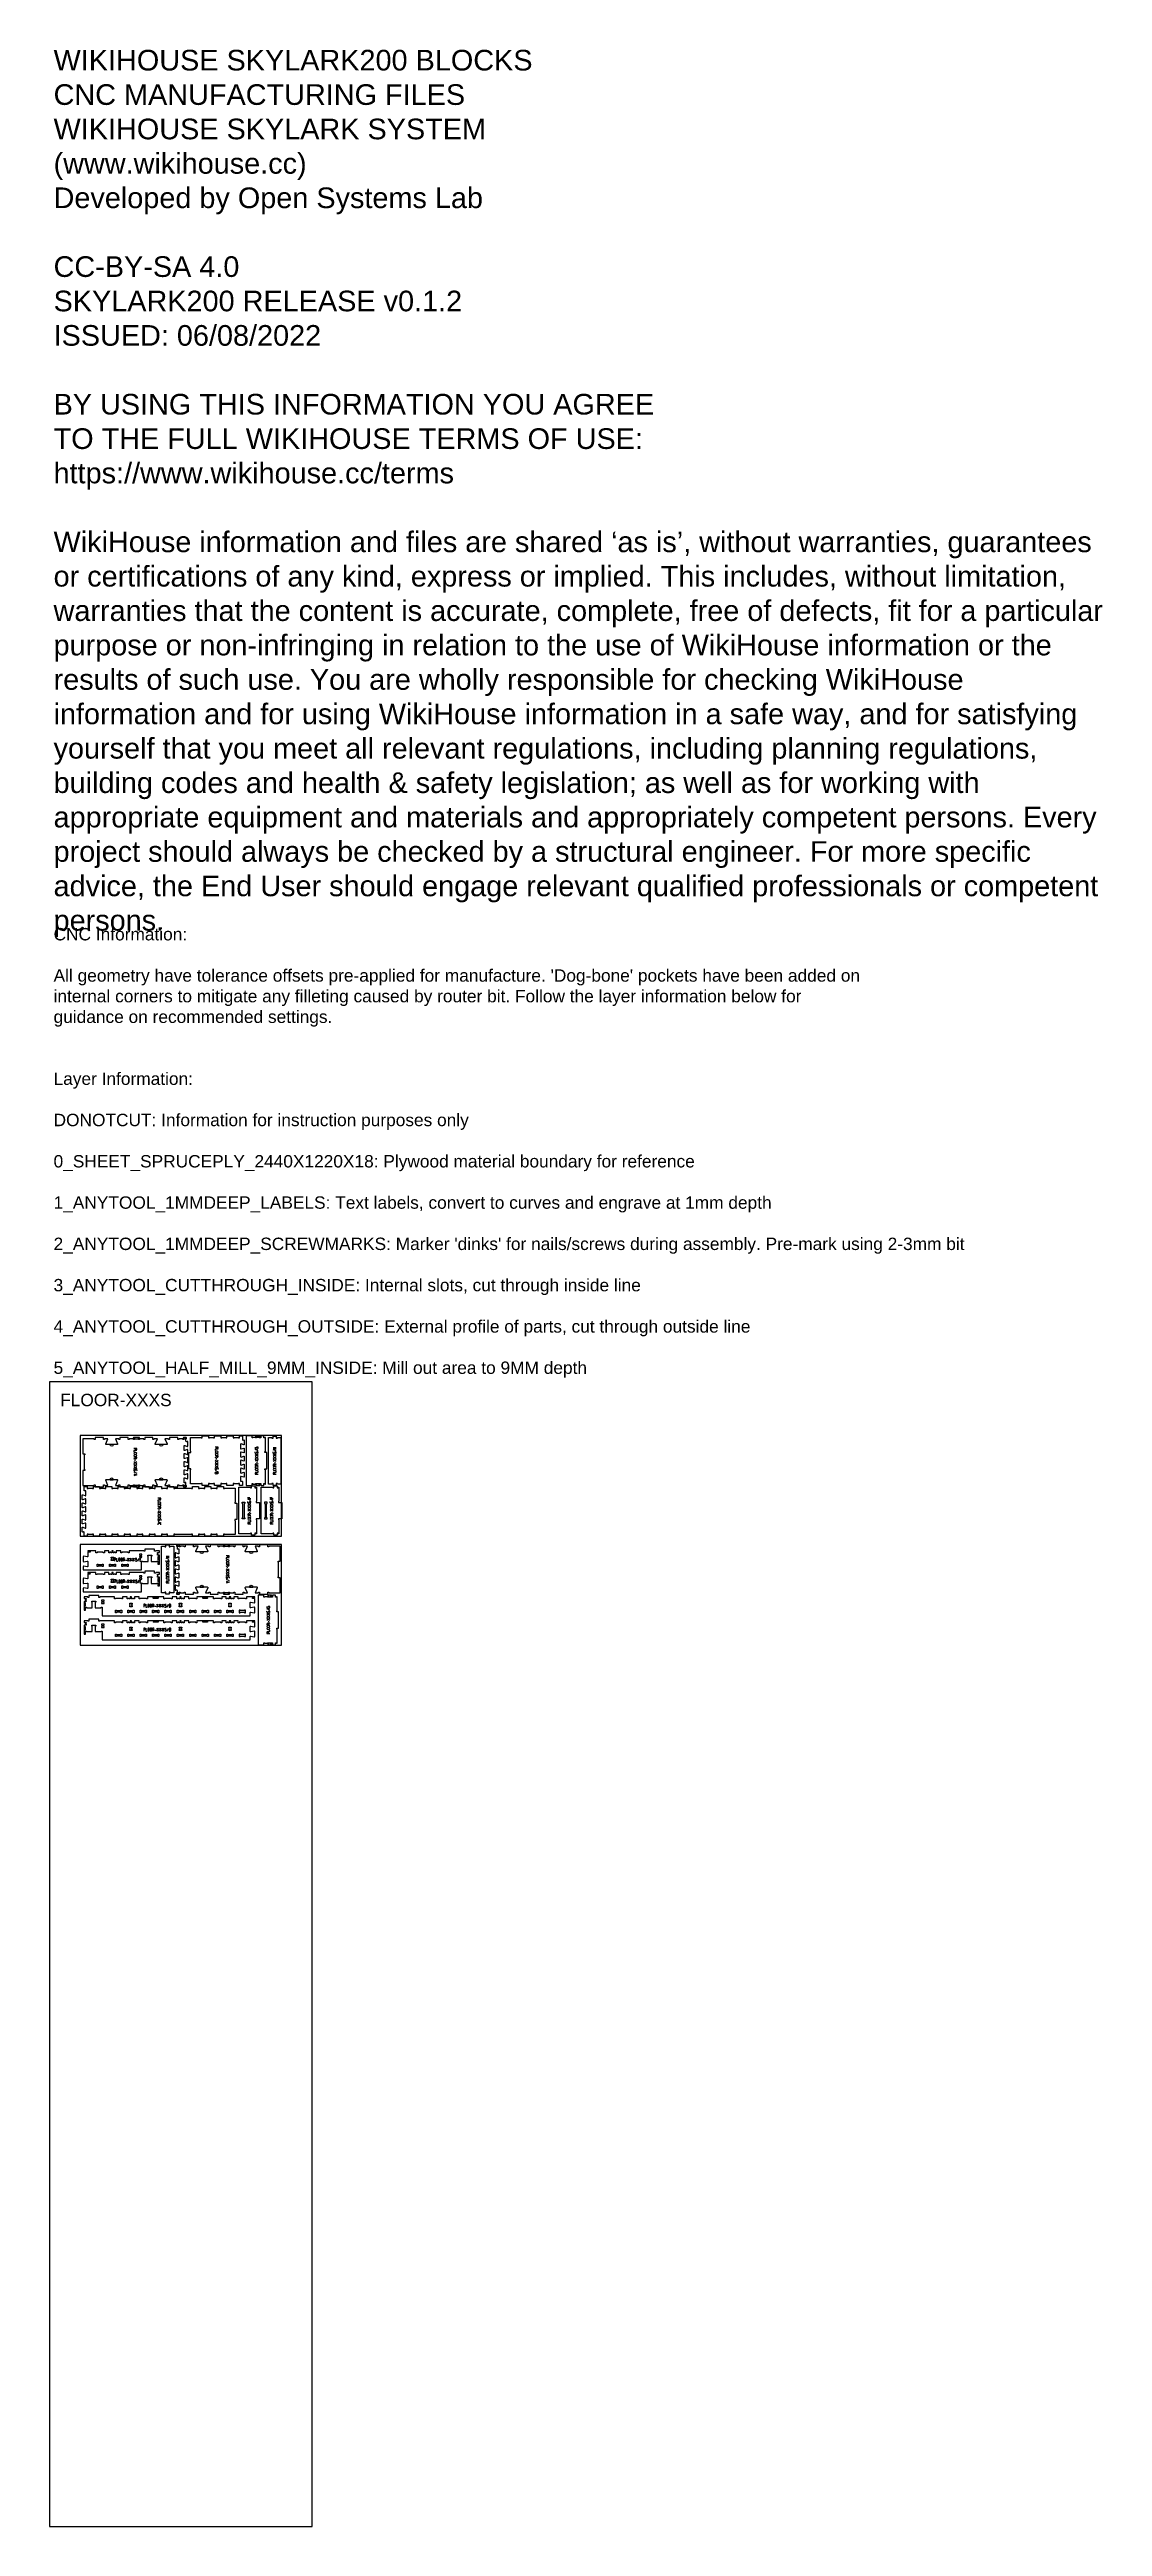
# Model space of a CAD drawing. Extents: x 0 to 12757, y 0 to 30003.
import ezdxf

# ---------------------------------------------------------------- set-up
doc = ezdxf.new("R2010")
doc.units = 0
for name, color, linetype in [('0_SHEET_SPRUCEPLY_2440X122', 1, 'CONTINUOUS'), ('1_ANYTOOL_1MMDEEP_LABELS_S', 2, 'CONTINUOUS'), ('3_ANYTOOL_CUTTHROUGH_INSID', 4, 'CONTINUOUS'), ('4_ANYTOOL_CUTTHROUGH_OUTSI', 5, 'CONTINUOUS'), ('5_ANYTOOL_HALF_MILL_9MM_IN', 70, 'CONTINUOUS'), ('DONOTCUT', 7, 'CONTINUOUS')]:
    doc.layers.add(name, color=color, linetype=linetype)
doc.styles.add('ARIAL', font='')
doc.styles.get('ARIAL').set_extended_font_data('Arial')

msp = doc.modelspace()

# ---------------------------------------------------------------- texts
at = {"layer": 'DONOTCUT', "attachment_point": 1, "style": 'ARIAL'}
for s, insert, char_height, width in [('{\\fArial;WIKIHOUSE SKYLARK200 BLOCKS}\\P{\\fArial;CNC MANUFACTURING FILES}\\P{\\fArial;WIKIHOUSE SKYLARK SYSTEM}\\P{\\fArial;(www.wikihouse.cc)}\\P{\\fArial;Developed by Open Systems Lab}\\P\\P{\\fArial;CC-BY-SA 4.0}\\P{\\fArial;SKYLARK200 RELEASE v0.1.2}\\P{\\fArial;ISSUED: 06/08/2022}\\P\\P{\\fArial;BY USING THIS INFORMATION YOU AGREE }\\P{\\fArial;TO THE FULL WIKIHOUSE TERMS OF USE:}\\P{\\fArial;https://www.wikihouse.cc/terms}\\P\\P{\\fArial;WikiHouse information and files are shared }{\\fArial;‘as is}{\\fArial;’, without warranties, guarantees }\\P{\\fArial;or certifications of any kind, express or implied. This includes, without limitation, }\\P{\\fArial;warranties that the content is accurate, complete, free of defects, fit for a particular }\\P{\\fArial;purpose or non-infringing in relation to the use of WikiHouse information or the }\\P{\\fArial;results of such use. You are wholly responsible for checking WikiHouse }\\P{\\fArial;information and for using WikiHouse information in a safe way, and for satisfying }\\P{\\fArial;yourself that you meet all relevant regulations, including planning regulations, }\\P{\\fArial;building codes and health & safety legislation; as well as for working with }\\P{\\fArial;appropriate equipment and materials and appropriately competent persons. Every }\\P{\\fArial;project should always be checked by a structural engineer. For more specific }\\P{\\fArial;advice, the End User should engage relevant qualified professionals or competent }\\P{\\fArial;persons.}\\P', (49, 29999), 250, 12895.38), ("{\\fArial;CNC Information:}\\P\\P{\\fArial;All geometry have tolerance offsets pre-applied for manufacture. 'Dog-bone' pockets have been added on}\\P{\\fArial;internal corners to mitigate any filleting caused by router bit. Follow the layer information below for}\\P{\\fArial;guidance on recommended settings.}\\P\\P\\P{\\fArial;Layer Information:}\\P\\P{\\fArial;DONOTCUT: Information for instruction purposes only}\\P\\P{\\fArial;0_SHEET_SPRUCEPLY_2440X1220X18: Plywood material boundary for reference}\\P\\P{\\fArial;1_ANYTOOL_1MMDEEP_LABELS: Text labels, convert to curves and engrave at 1mm depth}\\P\\P{\\fArial;2_ANYTOOL_1MMDEEP_SCREWMARKS: Marker 'dinks' for nails/screws during assembly. Pre-mark using 2-3mm bit}\\P\\P{\\fArial;3_ANYTOOL_CUTTHROUGH_INSIDE: Internal slots, cut through inside line}\\P\\P{\\fArial;4_ANYTOOL_CUTTHROUGH_OUTSIDE: External profile of parts, cut through outside line}\\P\\P{\\fArial;5_ANYTOOL_HALF_MILL_9MM_INSIDE: Mill out area to 9MM depth}", (49, 19362), 150, 22265.22), ('FLOOR-XXXS', (129, 13720, 0), 150, 2969.02)]:
    msp.add_mtext(s, dxfattribs=dict(at, insert=insert, char_height=char_height, width=width))

# ---------------------------------------------------------------- linework, layer by layer
at = {"layer": '0_SHEET_SPRUCEPLY_2440X122'}
for points in [[(372, 13216), (372, 11996), (2812, 11996), (2812, 13216)], [(372, 11896), (372, 10676), (2812, 10676), (2812, 11896)]]:
    msp.add_lwpolyline(points, close=True, dxfattribs=at)
at = {"layer": '1_ANYTOOL_1MMDEEP_LABELS_S', "color": 2}
for points in [[(1057, 13041), (1057, 13057), (1021, 13057)], [(1057, 13033), (1021, 13033), (1021, 13017)], [(1021, 12933), (1037, 12941)], [(1021, 12901), (1057, 12877)], [(1021, 12877), (1057, 12901)], [(1033, 12925), (1033, 12909)], [(1041, 13041), (1041, 13057)], [(2042, 13057), (2042, 13073), (2006, 13073)], [(2042, 13049), (2006, 13049), (2006, 13033)], [(2006, 12949), (2022, 12958)], [(2006, 12917), (2042, 12893)], [(2006, 12893), (2042, 12917)], [(2018, 12941), (2018, 12925)], [(2026, 13057), (2026, 13073)], [(2526, 13028), (2490, 13044)], [(2526, 12990), (2490, 12966)], [(2526, 12966), (2490, 12990)], [(2526, 12958), (2490, 12934)], [(2526, 12934), (2490, 12958)], [(2526, 12926), (2490, 12902)], [(2526, 12902), (2490, 12926)], [(2709, 13071), (2745, 13071)], [(2745, 13051), (2709, 13051)], [(2745, 13027), (2709, 13043)], [(2745, 12989), (2709, 12965)], [(2745, 12965), (2709, 12989)], [(2745, 12957), (2709, 12933)], [(2745, 12933), (2709, 12957)], [(2745, 12925), (2709, 12901)], [(2745, 12901), (2709, 12925)], [(2725, 13051), (2725, 13071)], [(1021, 12869), (1057, 12845)], [(1021, 12845), (1057, 12869)], [(1021, 12837), (1057, 12813)], [(1021, 12813), (1057, 12837)], [(1021, 12775), (1057, 12759)], [(1021, 12751), (1057, 12739), (1021, 12727)], [(1031, 12748), (1031, 12731)], [(2006, 12885), (2042, 12861)], [(2006, 12861), (2042, 12885)], [(2006, 12853), (2042, 12829)], [(2006, 12829), (2042, 12853)], [(2006, 12791), (2042, 12775)], [(2490, 12770), (2526, 12770), (2526, 12786)], [(2490, 12762), (2490, 12746), (2526, 12746)], [(2506, 12762), (2506, 12746)], [(2526, 12870), (2510, 12862)], [(2514, 12878), (2514, 12894)], [(2709, 12769), (2745, 12769), (2745, 12785)], [(2709, 12761), (2709, 12745), (2745, 12745)], [(2725, 12761), (2725, 12745)], [(2745, 12869), (2729, 12861)], [(2733, 12877), (2733, 12893)], [(1350, 12440), (1350, 12456), (1314, 12456)], [(1350, 12432), (1314, 12432), (1314, 12416)], [(1314, 12332), (1330, 12340)], [(1326, 12324), (1326, 12308)], [(1334, 12440), (1334, 12456)], [(2402, 12466), (2402, 12450), (2438, 12450)], [(2438, 12426), (2402, 12442)], [(2438, 12388), (2402, 12364)], [(2438, 12364), (2402, 12388)], [(2438, 12356), (2402, 12332)], [(2438, 12332), (2402, 12356)], [(2438, 12324), (2402, 12300)], [(2438, 12300), (2402, 12324)], [(2418, 12466), (2418, 12450)], [(2673, 12466), (2673, 12450), (2709, 12450)], [(2709, 12426), (2673, 12442)], [(2709, 12388), (2673, 12364)], [(2709, 12364), (2673, 12388)], [(2709, 12356), (2673, 12332)], [(2709, 12332), (2673, 12356)], [(2709, 12324), (2673, 12300)], [(2709, 12300), (2673, 12324)], [(2689, 12466), (2689, 12450)], [(1314, 12300), (1350, 12276)], [(1314, 12276), (1350, 12300)], [(1314, 12268), (1350, 12244)], [(1314, 12244), (1350, 12268)], [(1314, 12236), (1350, 12212)], [(1314, 12212), (1350, 12236)], [(1314, 12174), (1350, 12158)], [(2402, 12168), (2438, 12168), (2438, 12184)], [(2402, 12160), (2402, 12144), (2438, 12144)], [(2418, 12160), (2418, 12144)], [(2438, 12268), (2422, 12260)], [(2426, 12276), (2426, 12292)], [(2673, 12168), (2709, 12168), (2709, 12184)], [(2673, 12160), (2673, 12144), (2709, 12144)], [(2689, 12160), (2689, 12144)], [(2709, 12268), (2692, 12260)], [(2697, 12276), (2697, 12292)], [(803, 11730), (787, 11730), (787, 11694)], [(803, 11714), (787, 11714)], [(811, 11730), (811, 11694), (827, 11694)], [(911, 11694), (903, 11710)], [(919, 11706), (935, 11706)], [(943, 11694), (967, 11730)], [(967, 11694), (943, 11730)], [(975, 11694), (999, 11730)], [(999, 11694), (975, 11730)], [(1007, 11694), (1031, 11730)], [(1031, 11694), (1007, 11730)], [(1069, 11694), (1085, 11730)], [(1109, 11730), (1093, 11730), (1093, 11694), (1109, 11694)], [(1105, 11714), (1093, 11714)], [(1412, 11755), (1448, 11755)], [(1448, 11735), (1412, 11735)], [(1448, 11711), (1412, 11727)], [(1428, 11735), (1428, 11755)], [(2176, 11741), (2176, 11757), (2140, 11757)], [(2176, 11733), (2140, 11733), (2140, 11717)], [(2160, 11741), (2160, 11757)], [(806, 11465), (790, 11465), (790, 11429)], [(806, 11449), (790, 11449)], [(814, 11465), (814, 11429), (830, 11429)], [(914, 11429), (906, 11445)], [(922, 11441), (938, 11441)], [(946, 11429), (970, 11465)], [(970, 11429), (946, 11465)], [(978, 11429), (1002, 11465)], [(1002, 11429), (978, 11465)], [(1010, 11429), (1034, 11465)], [(1034, 11429), (1010, 11465)], [(1072, 11429), (1088, 11465)], [(1112, 11465), (1096, 11465), (1096, 11429), (1112, 11429)], [(1108, 11449), (1096, 11449)], [(1448, 11673), (1412, 11649)], [(1448, 11649), (1412, 11673)], [(1448, 11641), (1412, 11617)], [(1448, 11617), (1412, 11641)], [(1448, 11609), (1412, 11585)], [(1448, 11585), (1412, 11609)], [(1412, 11453), (1448, 11453), (1448, 11469)], [(1412, 11445), (1412, 11429), (1448, 11429)], [(1428, 11445), (1428, 11429)], [(1448, 11553), (1432, 11545)], [(1436, 11561), (1436, 11577)], [(2140, 11633), (2156, 11641)], [(2140, 11577), (2176, 11601)], [(2140, 11601), (2176, 11577)], [(2140, 11545), (2176, 11569)], [(2140, 11569), (2176, 11545)], [(2140, 11513), (2176, 11537)], [(2140, 11537), (2176, 11513)], [(2140, 11475), (2176, 11459)], [(2140, 11451), (2176, 11439), (2140, 11427)], [(2150, 11448), (2150, 11430)], [(2152, 11625), (2152, 11609)], [(1158, 11172), (1142, 11172), (1142, 11136)], [(1158, 11156), (1142, 11156)], [(1166, 11172), (1166, 11136), (1182, 11136)], [(1266, 11136), (1258, 11152)], [(1274, 11148), (1290, 11148)], [(1298, 11136), (1322, 11172)], [(1322, 11136), (1298, 11172)], [(1330, 11136), (1354, 11172)], [(1354, 11136), (1330, 11172)], [(1362, 11136), (1386, 11172)], [(1386, 11136), (1362, 11172)], [(1424, 11136), (1440, 11172)], [(2669, 11099), (2633, 11115)], [(1159, 10882), (1143, 10882), (1143, 10846)], [(1159, 10866), (1143, 10866)], [(1167, 10882), (1167, 10846), (1183, 10846)], [(1267, 10846), (1259, 10862)], [(1275, 10858), (1291, 10858)], [(1299, 10846), (1323, 10882)], [(1323, 10846), (1299, 10882)], [(1331, 10846), (1355, 10882)], [(1355, 10846), (1331, 10882)], [(1363, 10846), (1387, 10882)], [(1387, 10846), (1363, 10882)], [(1425, 10846), (1441, 10882)], [(2669, 11037), (2633, 11061)], [(2669, 11061), (2633, 11037)], [(2669, 11005), (2633, 11029)], [(2669, 11029), (2633, 11005)], [(2669, 10973), (2633, 10997)], [(2669, 10997), (2633, 10973)], [(2633, 10841), (2669, 10841), (2669, 10857)], [(2633, 10833), (2633, 10817), (2669, 10817)], [(2649, 10833), (2649, 10817)], [(2669, 10941), (2653, 10933)], [(2657, 10949), (2657, 10965)]]:
    msp.add_lwpolyline(points, dxfattribs=at)
for points in [[(1031, 13009, 1), (1031, 12989), (1047, 12989, 1), (1047, 13009)], [(1031, 12981, 1), (1031, 12961), (1047, 12961, 1), (1047, 12981)], [(2016, 13025, 1), (2016, 13005), (2032, 13005, 1), (2032, 13025)], [(2016, 12997, 1), (2016, 12977), (2032, 12977, 1), (2032, 12997)], [(2516, 12822, 1), (2516, 12842), (2500, 12842, 1), (2500, 12822)], [(2516, 12794, 1), (2516, 12814), (2500, 12814, 1), (2500, 12794)], [(2735, 12821, 1), (2735, 12841), (2719, 12841, 1), (2719, 12821)], [(2735, 12793, 1), (2735, 12813), (2719, 12813, 1), (2719, 12793)], [(1324, 12408, 1), (1324, 12388), (1340, 12388, 1), (1340, 12408)], [(1324, 12380, 1), (1324, 12360), (1340, 12360, 1), (1340, 12380)], [(2428, 12220, 1), (2428, 12240), (2412, 12240, 1), (2412, 12220)], [(2428, 12192, 1), (2428, 12212), (2412, 12212, 1), (2412, 12192)], [(2699, 12220, 1), (2699, 12240), (2683, 12240, 1), (2683, 12220)], [(2699, 12192, 1), (2699, 12212), (2683, 12212, 1), (2683, 12192)], [(835, 11704, 1), (855, 11704), (855, 11720, 1), (835, 11720)], [(863, 11704, 1), (883, 11704), (883, 11720, 1), (863, 11720)], [(2150, 11709, 1), (2150, 11689), (2166, 11689, 1), (2166, 11709)], [(838, 11439, 1), (858, 11439), (858, 11455, 1), (838, 11455)], [(866, 11439, 1), (886, 11439), (886, 11455, 1), (866, 11455)], [(1438, 11505, 1), (1438, 11525), (1422, 11525, 1), (1422, 11505)], [(1438, 11477, 1), (1438, 11497), (1422, 11497, 1), (1422, 11477)], [(2150, 11681, 1), (2150, 11661), (2166, 11661, 1), (2166, 11681)], [(1190, 11146, 1), (1210, 11146), (1210, 11162, 1), (1190, 11162)], [(1218, 11146, 1), (1238, 11146), (1238, 11162, 1), (1218, 11162)], [(1460, 11172), (1448, 11172), (1448, 11136), (1460, 11136, 0.414214), (1468, 11144), (1468, 11164, 0.414214)], [(1191, 10856, 1), (1211, 10856), (1211, 10872, 1), (1191, 10872)], [(1219, 10856, 1), (1239, 10856), (1239, 10872, 1), (1219, 10872)], [(1461, 10882), (1449, 10882), (1449, 10846), (1461, 10846, 0.414214), (1469, 10854), (1469, 10874, 0.414214)], [(2659, 10893, 1), (2659, 10913), (2643, 10913, 1), (2643, 10893)], [(2659, 10865, 1), (2659, 10885), (2643, 10885, 1), (2643, 10865)]]:
    msp.add_lwpolyline(points, format="xyb", close=True, dxfattribs=at)
for points in [[(1037, 12953), (1037, 12943, 1), (1057, 12943), (1057, 12953), (1021, 12953)], [(2022, 12969), (2022, 12959, 1), (2042, 12959), (2042, 12969), (2006, 12969)], [(2490, 13072), (2490, 13060, 0.414214), (2498, 13052), (2518, 13052, 0.414214), (2526, 13060), (2526, 13072), (2506, 13072), (2506, 13066)], [(2522, 12998, 0.136555), (2526, 13007, 0.071716), (2526, 13013, 0.133522), (2524, 13017, 0.344001), (2514, 13019, 0.153745), (2511, 13016, 0.071568), (2509, 13011, -0.00912), (2507, 13006, -0.090615), (2505, 13001, -0.340346), (2496, 12999, -0.284273), (2490, 13006, -0.092596), (2491, 13011, -0.017533), (2492, 13016)], [(2741, 12997, 0.136555), (2745, 13006, 0.071716), (2745, 13011, 0.133522), (2743, 13016, 0.344001), (2734, 13018, 0.153745), (2730, 13015, 0.071568), (2728, 13010, -0.00912), (2727, 13005, -0.090615), (2725, 13000, -0.340346), (2715, 12997, -0.284273), (2709, 13005, -0.092596), (2710, 13010, -0.017533), (2711, 13015)], [(1025, 12805, 0.136555), (1021, 12796, 0.071716), (1021, 12791, 0.133522), (1023, 12786, 0.344001), (1033, 12784, 0.153745), (1037, 12788, 0.071568), (1038, 12792, -0.00912), (1040, 12797, -0.090615), (1042, 12802, -0.340346), (1051, 12805, -0.284273), (1057, 12797, -0.092596), (1057, 12792, -0.017533), (1055, 12787)], [(2010, 12821, 0.136555), (2006, 12812, 0.071716), (2006, 12807, 0.133522), (2008, 12802, 0.344001), (2018, 12800, 0.153745), (2021, 12804, 0.071568), (2023, 12809, -0.00912), (2024, 12814, -0.090615), (2027, 12818, -0.340346), (2036, 12821, -0.284273), (2042, 12813, -0.092596), (2041, 12808, -0.017533), (2040, 12803)], [(2026, 12767), (2026, 12757, -1), (2006, 12757), (2006, 12767), (2042, 12767), (2042, 12757, -1), (2026, 12757)], [(2510, 12850), (2510, 12860, 1), (2490, 12860), (2490, 12850), (2526, 12850)], [(2729, 12849), (2729, 12859, 1), (2709, 12859), (2709, 12849), (2745, 12849)], [(1330, 12352), (1330, 12342, 1), (1350, 12342), (1350, 12352), (1314, 12352)], [(2434, 12396, 0.136555), (2438, 12406, 0.071716), (2438, 12411, 0.133522), (2436, 12415, 0.344001), (2426, 12417, 0.153745), (2423, 12414, 0.071568), (2421, 12409, -0.00912), (2420, 12404, -0.090615), (2417, 12400, -0.340346), (2408, 12397, -0.284273), (2402, 12404, -0.092596), (2403, 12409, -0.017533), (2404, 12414)], [(2705, 12396, 0.136555), (2709, 12406, 0.071716), (2708, 12411, 0.133522), (2706, 12415, 0.344001), (2697, 12417, 0.153745), (2693, 12414, 0.071568), (2691, 12409, -0.00912), (2690, 12404, -0.090615), (2688, 12400, -0.340346), (2679, 12397, -0.284273), (2673, 12404, -0.092596), (2673, 12409, -0.017533), (2675, 12414)], [(1318, 12204, 0.136555), (1314, 12195, 0.071716), (1314, 12190, 0.133522), (1316, 12185, 0.344001), (1326, 12183, 0.153745), (1330, 12187, 0.071568), (1331, 12191, -0.00912), (1333, 12197, -0.090615), (1335, 12201, -0.340346), (1344, 12204, -0.284273), (1350, 12196, -0.092596), (1350, 12191, -0.017533), (1348, 12186)], [(1350, 12134), (1350, 12144, 0.414214), (1344, 12150), (1320, 12150, 0.414214), (1314, 12144), (1314, 12134)], [(2422, 12248), (2422, 12258, 1), (2402, 12258), (2402, 12248), (2438, 12248)], [(2693, 12248), (2693, 12258, 1), (2673, 12258), (2673, 12248), (2709, 12248)], [(891, 11710), (901, 11710, 1), (901, 11730), (891, 11730), (891, 11694)], [(1039, 11698, 0.136555), (1048, 11694, 0.071716), (1053, 11694, 0.133522), (1058, 11697, 0.344001), (1060, 11706, 0.153745), (1057, 11710, 0.071568), (1052, 11711, -0.00912), (1047, 11713, -0.090615), (1042, 11715, -0.340346), (1039, 11724, -0.284273), (1047, 11730, -0.092596), (1052, 11730, -0.017533), (1057, 11728)], [(1444, 11681, 0.136555), (1448, 11690, 0.071716), (1448, 11695, 0.133522), (1446, 11700, 0.344001), (1436, 11702, 0.153745), (1432, 11699, 0.071568), (1431, 11694, -0.00912), (1429, 11689, -0.090615), (1427, 11684, -0.340346), (1418, 11681, -0.284273), (1412, 11689, -0.092596), (1412, 11694, -0.017533), (1414, 11699)], [(894, 11445), (904, 11445, 1), (904, 11465), (894, 11465), (894, 11429)], [(1042, 11433, 0.136555), (1051, 11429, 0.071716), (1056, 11429, 0.133522), (1061, 11431, 0.344001), (1063, 11441, 0.153745), (1059, 11445, 0.071568), (1055, 11446, -0.00912), (1050, 11448, -0.090615), (1045, 11450, -0.340346), (1042, 11459, -0.284273), (1050, 11465, -0.092596), (1055, 11465, -0.017533), (1060, 11463)], [(1432, 11533), (1432, 11543, 1), (1412, 11543), (1412, 11533), (1448, 11533)], [(2156, 11653), (2156, 11643, 1), (2176, 11643), (2176, 11653), (2140, 11653)], [(2144, 11505, 0.136555), (2140, 11496, 0.071716), (2140, 11490, 0.133522), (2142, 11486, 0.344001), (2152, 11484, 0.153745), (2156, 11487, 0.071568), (2157, 11492, -0.00912), (2159, 11497, -0.090615), (2161, 11502, -0.340346), (2170, 11505, -0.284273), (2176, 11497, -0.092596), (2176, 11492, -0.017533), (2174, 11487)], [(1246, 11152), (1256, 11152, 1), (1256, 11172), (1246, 11172), (1246, 11136)], [(1394, 11140, 0.136555), (1404, 11136, 0.071716), (1409, 11136, 0.133522), (1413, 11138, 0.344001), (1416, 11147, 0.153745), (1412, 11151, 0.071568), (1407, 11153, -0.00912), (1402, 11154, -0.090615), (1398, 11156, -0.340346), (1395, 11166, -0.284273), (1403, 11172, -0.092596), (1408, 11171, -0.017533), (1412, 11170)], [(2633, 11143), (2633, 11131, 0.414214), (2641, 11123), (2661, 11123, 0.414214), (2669, 11131), (2669, 11143), (2649, 11143), (2649, 11137)], [(1247, 10862), (1257, 10862, 1), (1257, 10882), (1247, 10882), (1247, 10846)], [(1395, 10850, 0.136555), (1404, 10846, 0.071716), (1410, 10846, 0.133522), (1414, 10848, 0.344001), (1416, 10858, 0.153745), (1413, 10861, 0.071568), (1408, 10863, -0.00912), (1403, 10865, -0.090615), (1398, 10867, -0.340346), (1396, 10876, -0.284273), (1403, 10882, -0.092596), (1408, 10882, -0.017533), (1413, 10880)], [(2665, 11069, 0.136555), (2669, 11078, 0.071716), (2669, 11084, 0.133522), (2667, 11088, 0.344001), (2657, 11090, 0.153745), (2654, 11087, 0.071568), (2652, 11082, -0.00912), (2651, 11077, -0.090615), (2648, 11072, -0.340346), (2639, 11070, -0.284273), (2633, 11077, -0.092596), (2634, 11082, -0.017533), (2635, 11087)], [(2653, 10921), (2653, 10931, 1), (2633, 10931), (2633, 10921), (2669, 10921)]]:
    msp.add_lwpolyline(points, format="xyb", dxfattribs=at)
at = {"layer": '3_ANYTOOL_CUTTHROUGH_INSID', "color": 4}
for points in [[(2365, 12218), (2365, 12205), (2335, 12205), (2335, 12218), (2341, 12218), (2341, 12393), (2335, 12393), (2335, 12406), (2365, 12406), (2365, 12393), (2359, 12393), (2359, 12218)], [(2630, 12218), (2630, 12393), (2636, 12393), (2636, 12406), (2605, 12406), (2605, 12393), (2611, 12393), (2611, 12218), (2605, 12218), (2605, 12205), (2636, 12205), (2636, 12218)], [(779, 11700), (748, 11700), (748, 11712), (754, 11712), (754, 11728), (748, 11728), (748, 11740), (779, 11740), (779, 11728), (773, 11728), (773, 11712), (779, 11712)], [(1089, 11779), (1089, 11767), (1095, 11767), (1095, 11751), (1089, 11751), (1089, 11739), (1120, 11739), (1120, 11751), (1114, 11751), (1114, 11767), (1120, 11767), (1120, 11779)], [(639, 11651), (639, 11657), (651, 11657), (651, 11627), (639, 11627), (639, 11633), (588, 11633), (588, 11627), (576, 11627), (576, 11657), (588, 11657), (588, 11651)], [(738, 11651), (789, 11651), (789, 11657), (801, 11657), (801, 11627), (789, 11627), (789, 11633), (738, 11633), (738, 11627), (726, 11627), (726, 11657), (738, 11657)], [(779, 11435), (748, 11435), (748, 11447), (754, 11447), (754, 11463), (748, 11463), (748, 11475), (779, 11475), (779, 11463), (773, 11463), (773, 11447), (779, 11447)], [(888, 11633), (888, 11627), (876, 11627), (876, 11657), (888, 11657), (888, 11651), (939, 11651), (939, 11657), (951, 11657), (951, 11627), (939, 11627), (939, 11633)], [(1089, 11514), (1089, 11502), (1095, 11502), (1095, 11486), (1089, 11486), (1089, 11474), (1120, 11474), (1120, 11486), (1114, 11486), (1114, 11502), (1120, 11502), (1120, 11514)], [(639, 11386), (639, 11392), (651, 11392), (651, 11362), (639, 11362), (639, 11368), (588, 11368), (588, 11362), (576, 11362), (576, 11392), (588, 11392), (588, 11386)], [(660, 11221), (630, 11221), (630, 11208), (636, 11208), (636, 11193), (630, 11193), (630, 11180), (660, 11180), (660, 11193), (654, 11193), (654, 11208), (660, 11208)], [(738, 11386), (789, 11386), (789, 11392), (801, 11392), (801, 11362), (789, 11362), (789, 11368), (738, 11368), (738, 11362), (726, 11362), (726, 11392), (738, 11392)], [(888, 11368), (888, 11362), (876, 11362), (876, 11392), (888, 11392), (888, 11386), (939, 11386), (939, 11392), (951, 11392), (951, 11362), (939, 11362), (939, 11368)], [(1001, 11141), (971, 11141), (971, 11154), (977, 11154), (977, 11169), (971, 11169), (971, 11182), (1001, 11182), (1001, 11169), (995, 11169), (995, 11154), (1001, 11154)], [(1601, 11141), (1571, 11141), (1571, 11154), (1577, 11154), (1577, 11169), (1571, 11169), (1571, 11182), (1601, 11182), (1601, 11169), (1595, 11169), (1595, 11154), (1601, 11154)], [(2201, 11141), (2171, 11141), (2171, 11154), (2177, 11154), (2177, 11169), (2171, 11169), (2171, 11182), (2201, 11182), (2201, 11169), (2195, 11169), (2195, 11154), (2201, 11154)], [(660, 10931), (630, 10931), (630, 10919), (636, 10919), (636, 10903), (630, 10903), (630, 10891), (660, 10891), (660, 10903), (654, 10903), (654, 10919), (660, 10919)], [(861, 11093), (861, 11099), (874, 11099), (874, 11068), (861, 11068), (861, 11074), (811, 11074), (811, 11068), (798, 11068), (798, 11099), (811, 11099), (811, 11093)], [(861, 10803), (861, 10809), (874, 10809), (874, 10779), (861, 10779), (861, 10785), (811, 10785), (811, 10779), (798, 10779), (798, 10809), (811, 10809), (811, 10803)], [(961, 11099), (961, 11093), (1011, 11093), (1011, 11099), (1024, 11099), (1024, 11068), (1011, 11068), (1011, 11074), (961, 11074), (961, 11068), (948, 11068), (948, 11099)], [(961, 10809), (961, 10803), (1011, 10803), (1011, 10809), (1024, 10809), (1024, 10779), (1011, 10779), (1011, 10785), (961, 10785), (961, 10779), (948, 10779), (948, 10809)], [(1001, 10852), (971, 10852), (971, 10864), (977, 10864), (977, 10880), (971, 10880), (971, 10892), (1001, 10892), (1001, 10880), (995, 10880), (995, 10864), (1001, 10864)], [(1111, 11074), (1111, 11068), (1098, 11068), (1098, 11099), (1111, 11099), (1111, 11093), (1161, 11093), (1161, 11099), (1174, 11099), (1174, 11068), (1161, 11068), (1161, 11074)], [(1111, 10785), (1111, 10779), (1098, 10779), (1098, 10809), (1111, 10809), (1111, 10803), (1161, 10803), (1161, 10809), (1174, 10809), (1174, 10779), (1161, 10779), (1161, 10785)], [(1261, 11093), (1311, 11093), (1311, 11099), (1324, 11099), (1324, 11068), (1311, 11068), (1311, 11074), (1261, 11074), (1261, 11068), (1248, 11068), (1248, 11099), (1261, 11099)], [(1261, 10803), (1311, 10803), (1311, 10809), (1324, 10809), (1324, 10779), (1311, 10779), (1311, 10785), (1261, 10785), (1261, 10779), (1248, 10779), (1248, 10809), (1261, 10809)], [(1461, 11093), (1461, 11099), (1474, 11099), (1474, 11068), (1461, 11068), (1461, 11074), (1411, 11074), (1411, 11068), (1398, 11068), (1398, 11099), (1411, 11099), (1411, 11093)], [(1461, 10803), (1461, 10809), (1474, 10809), (1474, 10779), (1461, 10779), (1461, 10785), (1411, 10785), (1411, 10779), (1398, 10779), (1398, 10809), (1411, 10809), (1411, 10803)], [(1561, 11099), (1561, 11093), (1611, 11093), (1611, 11099), (1624, 11099), (1624, 11068), (1611, 11068), (1611, 11074), (1561, 11074), (1561, 11068), (1548, 11068), (1548, 11099)], [(1561, 10809), (1561, 10803), (1611, 10803), (1611, 10809), (1624, 10809), (1624, 10779), (1611, 10779), (1611, 10785), (1561, 10785), (1561, 10779), (1548, 10779), (1548, 10809)], [(1601, 10852), (1571, 10852), (1571, 10864), (1577, 10864), (1577, 10880), (1571, 10880), (1571, 10892), (1601, 10892), (1601, 10880), (1595, 10880), (1595, 10864), (1601, 10864)], [(1761, 11093), (1761, 11099), (1774, 11099), (1774, 11068), (1761, 11068), (1761, 11074), (1711, 11074), (1711, 11068), (1698, 11068), (1698, 11099), (1711, 11099), (1711, 11093)], [(1761, 10803), (1761, 10809), (1774, 10809), (1774, 10779), (1761, 10779), (1761, 10785), (1711, 10785), (1711, 10779), (1698, 10779), (1698, 10809), (1711, 10809), (1711, 10803)], [(1861, 11093), (1911, 11093), (1911, 11099), (1924, 11099), (1924, 11068), (1911, 11068), (1911, 11074), (1861, 11074), (1861, 11068), (1848, 11068), (1848, 11099), (1861, 11099)], [(1861, 10803), (1911, 10803), (1911, 10809), (1924, 10809), (1924, 10779), (1911, 10779), (1911, 10785), (1861, 10785), (1861, 10779), (1848, 10779), (1848, 10809), (1861, 10809)], [(2061, 11093), (2061, 11099), (2074, 11099), (2074, 11068), (2061, 11068), (2061, 11074), (2011, 11074), (2011, 11068), (1998, 11068), (1998, 11099), (2011, 11099), (2011, 11093)], [(2061, 10803), (2061, 10809), (2074, 10809), (2074, 10779), (2061, 10779), (2061, 10785), (2011, 10785), (2011, 10779), (1998, 10779), (1998, 10809), (2011, 10809), (2011, 10803)], [(2161, 11099), (2161, 11093), (2211, 11093), (2211, 11099), (2224, 11099), (2224, 11068), (2211, 11068), (2211, 11074), (2161, 11074), (2161, 11068), (2148, 11068), (2148, 11099)], [(2161, 10809), (2161, 10803), (2211, 10803), (2211, 10809), (2224, 10809), (2224, 10779), (2211, 10779), (2211, 10785), (2161, 10785), (2161, 10779), (2148, 10779), (2148, 10809)], [(2201, 10852), (2171, 10852), (2171, 10864), (2177, 10864), (2177, 10880), (2171, 10880), (2171, 10892), (2201, 10892), (2201, 10880), (2195, 10880), (2195, 10864), (2201, 10864)], [(2311, 11068), (2311, 11074), (2361, 11074), (2361, 11068), (2374, 11068), (2374, 11099), (2361, 11099), (2361, 11093), (2311, 11093), (2311, 11099), (2298, 11099), (2298, 11068)], [(2311, 10779), (2311, 10785), (2361, 10785), (2361, 10779), (2374, 10779), (2374, 10809), (2361, 10809), (2361, 10803), (2311, 10803), (2311, 10809), (2298, 10809), (2298, 10779)]]:
    msp.add_lwpolyline(points, close=True, dxfattribs=at)
for points in [[(1323, 11743, 0.414214), (1318, 11748), (1318, 11748), (1318, 11748), (1318, 11748), (1318, 11748), (1318, 11748), (1318, 11748), (1317, 11748), (1317, 11748), (1317, 11748), (1317, 11748), (1317, 11748), (1317, 11748), (1317, 11748), (1317, 11748), (1317, 11748), (1316, 11748), (1316, 11748), (1316, 11747), (1316, 11747), (1316, 11747), (1316, 11747), (1316, 11747), (1316, 11747), (1316, 11747), (1315, 11747), (1315, 11747), (1315, 11747), (1315, 11747), (1315, 11747), (1315, 11747), (1315, 11747), (1315, 11747), (1315, 11746), (1315, 11746), (1315, 11746), (1314, 11746), (1314, 11746), (1314, 11746), (1314, 11746), (1314, 11746), (1314, 11746), (1314, 11746), (1314, 11745), (1314, 11745), (1314, 11745), (1314, 11745), (1314, 11745), (1314, 11745), (1314, 11745), (1314, 11745), (1314, 11745), (1314, 11744), (1314, 11744), (1314, 11744), (1314, 11744), (1314, 11744), (1313, 11744), (1313, 11744), (1313, 11744), (1313, 11744), (1313, 11743), (1313, 11743), (1313, 11743), (1313, 11743), (1313, 11713), (1313, 11713), (1313, 11713), (1313, 11713), (1313, 11713), (1313, 11713), (1313, 11713), (1313, 11712), (1314, 11712), (1314, 11712), (1314, 11712), (1314, 11712), (1314, 11712), (1314, 11712), (1314, 11712), (1314, 11712), (1314, 11711), (1314, 11711), (1314, 11711), (1314, 11711), (1314, 11711), (1314, 11711), (1314, 11711), (1314, 11711), (1314, 11711), (1314, 11710), (1314, 11710), (1314, 11710), (1314, 11710), (1315, 11710), (1315, 11710), (1315, 11710), (1315, 11710), (1315, 11710), (1315, 11710), (1315, 11710), (1315, 11709), (1315, 11709), (1315, 11709), (1315, 11709), (1316, 11709), (1316, 11709), (1316, 11709), (1316, 11709), (1316, 11709), (1316, 11709), (1316, 11709), (1316, 11709), (1316, 11709), (1317, 11709), (1317, 11709), (1317, 11709), (1317, 11709), (1317, 11709), (1317, 11709), (1317, 11709), (1317, 11708), (1317, 11708), (1318, 11708), (1318, 11708), (1318, 11708), (1318, 11708), (1318, 11708), (1318, 11708), (1318, 11708, 0.414214), (1323, 11713)], [(1323, 11478, 0.414214), (1318, 11483), (1318, 11483), (1318, 11483), (1318, 11483), (1318, 11483), (1318, 11483), (1318, 11483), (1317, 11483), (1317, 11483), (1317, 11483), (1317, 11483), (1317, 11483), (1317, 11483), (1317, 11483), (1317, 11483), (1317, 11483), (1316, 11483), (1316, 11483), (1316, 11482), (1316, 11482), (1316, 11482), (1316, 11482), (1316, 11482), (1316, 11482), (1316, 11482), (1315, 11482), (1315, 11482), (1315, 11482), (1315, 11482), (1315, 11482), (1315, 11482), (1315, 11482), (1315, 11481), (1315, 11481), (1315, 11481), (1315, 11481), (1314, 11481), (1314, 11481), (1314, 11481), (1314, 11481), (1314, 11481), (1314, 11481), (1314, 11481), (1314, 11480), (1314, 11480), (1314, 11480), (1314, 11480), (1314, 11480), (1314, 11480), (1314, 11480), (1314, 11480), (1314, 11480), (1314, 11479), (1314, 11479), (1314, 11479), (1314, 11479), (1314, 11479), (1313, 11479), (1313, 11479), (1313, 11479), (1313, 11479), (1313, 11478), (1313, 11478), (1313, 11478), (1313, 11478), (1313, 11448), (1313, 11448), (1313, 11448), (1313, 11448), (1313, 11448), (1313, 11448), (1313, 11447), (1313, 11447), (1314, 11447), (1314, 11447), (1314, 11447), (1314, 11447), (1314, 11447), (1314, 11447), (1314, 11447), (1314, 11446), (1314, 11446), (1314, 11446), (1314, 11446), (1314, 11446), (1314, 11446), (1314, 11446), (1314, 11446), (1314, 11446), (1314, 11446), (1314, 11445), (1314, 11445), (1314, 11445), (1314, 11445), (1315, 11445), (1315, 11445), (1315, 11445), (1315, 11445), (1315, 11445), (1315, 11445), (1315, 11445), (1315, 11444), (1315, 11444), (1315, 11444), (1315, 11444), (1316, 11444), (1316, 11444), (1316, 11444), (1316, 11444), (1316, 11444), (1316, 11444), (1316, 11444), (1316, 11444), (1316, 11444), (1317, 11444), (1317, 11444), (1317, 11444), (1317, 11444), (1317, 11444), (1317, 11444), (1317, 11443), (1317, 11443), (1317, 11443), (1318, 11443), (1318, 11443), (1318, 11443), (1318, 11443), (1318, 11443), (1318, 11443), (1318, 11443, 0.414214), (1323, 11448)], [(427, 11185), (427, 11155, 0.414214), (432, 11150), (432, 11150), (432, 11150), (432, 11150), (432, 11150), (432, 11150), (432, 11150), (432, 11150), (433, 11150), (433, 11150), (433, 11150), (433, 11150), (433, 11150), (433, 11150), (433, 11150), (433, 11150), (433, 11150), (434, 11150), (434, 11150), (434, 11150), (434, 11150), (434, 11150), (434, 11151), (434, 11151), (434, 11151), (434, 11151), (434, 11151), (435, 11151), (435, 11151), (435, 11151), (435, 11151), (435, 11151), (435, 11151), (435, 11151), (435, 11151), (435, 11152), (435, 11152), (435, 11152), (436, 11152), (436, 11152), (436, 11152), (436, 11152), (436, 11152), (436, 11152), (436, 11152), (436, 11153), (436, 11153), (436, 11153), (436, 11153), (436, 11153), (436, 11153), (436, 11153), (436, 11153), (436, 11153), (436, 11154), (436, 11154), (436, 11154), (436, 11154), (436, 11154), (436, 11154), (436, 11154), (436, 11154), (436, 11154), (436, 11155), (436, 11155), (436, 11185), (436, 11185), (436, 11185), (436, 11185), (436, 11185), (436, 11185), (436, 11185), (436, 11185), (436, 11185), (436, 11186), (436, 11186), (436, 11186), (436, 11186), (436, 11186), (436, 11186), (436, 11186), (436, 11186), (436, 11186), (436, 11187), (436, 11187), (436, 11187), (436, 11187), (436, 11187), (436, 11187), (436, 11187), (436, 11187), (436, 11187), (435, 11188), (435, 11188), (435, 11188), (435, 11188), (435, 11188), (435, 11188), (435, 11188), (435, 11188), (435, 11188), (435, 11188), (435, 11188), (434, 11188), (434, 11189), (434, 11189), (434, 11189), (434, 11189), (434, 11189), (434, 11189), (434, 11189), (434, 11189), (434, 11189), (433, 11189), (433, 11189), (433, 11189), (433, 11189), (433, 11189), (433, 11189), (433, 11189), (433, 11189), (433, 11189), (432, 11189), (432, 11189), (432, 11189), (432, 11189), (432, 11189), (432, 11189), (432, 11189), (432, 11189, 0.414214)], [(1311, 11252, -1), (1311, 11242), (1261, 11242, -1), (1261, 11252)], [(1911, 11252, -1), (1911, 11242), (1861, 11242, -1), (1861, 11252)], [(427, 10895), (427, 10865, 0.414214), (432, 10860), (432, 10860), (432, 10860), (432, 10860), (432, 10860), (432, 10860), (432, 10860), (432, 10860), (433, 10860), (433, 10860), (433, 10860), (433, 10860), (433, 10860), (433, 10860), (433, 10860), (433, 10861), (433, 10861), (434, 10861), (434, 10861), (434, 10861), (434, 10861), (434, 10861), (434, 10861), (434, 10861), (434, 10861), (434, 10861), (434, 10861), (435, 10861), (435, 10861), (435, 10861), (435, 10861), (435, 10862), (435, 10862), (435, 10862), (435, 10862), (435, 10862), (435, 10862), (435, 10862), (436, 10862), (436, 10862), (436, 10862), (436, 10862), (436, 10863), (436, 10863), (436, 10863), (436, 10863), (436, 10863), (436, 10863), (436, 10863), (436, 10863), (436, 10863), (436, 10864), (436, 10864), (436, 10864), (436, 10864), (436, 10864), (436, 10864), (436, 10864), (436, 10864), (436, 10864), (436, 10865), (436, 10865), (436, 10865), (436, 10865), (436, 10865), (436, 10895), (436, 10895), (436, 10895), (436, 10895), (436, 10895), (436, 10896), (436, 10896), (436, 10896), (436, 10896), (436, 10896), (436, 10896), (436, 10896), (436, 10896), (436, 10896), (436, 10897), (436, 10897), (436, 10897), (436, 10897), (436, 10897), (436, 10897), (436, 10897), (436, 10897), (436, 10897), (436, 10897), (436, 10898), (436, 10898), (436, 10898), (435, 10898), (435, 10898), (435, 10898), (435, 10898), (435, 10898), (435, 10898), (435, 10898), (435, 10899), (435, 10899), (435, 10899), (435, 10899), (434, 10899), (434, 10899), (434, 10899), (434, 10899), (434, 10899), (434, 10899), (434, 10899), (434, 10899), (434, 10899), (434, 10899), (433, 10899), (433, 10899), (433, 10899), (433, 10900), (433, 10900), (433, 10900), (433, 10900), (433, 10900), (433, 10900), (432, 10900), (432, 10900), (432, 10900), (432, 10900), (432, 10900), (432, 10900), (432, 10900), (432, 10900, 0.414214)], [(1311, 10962, -1), (1311, 10953), (1261, 10953, -1), (1261, 10962)], [(1911, 10962, -1), (1911, 10953), (1861, 10953, -1), (1861, 10962)]]:
    msp.add_lwpolyline(points, format="xyb", close=True, dxfattribs=at)
at = {"layer": '4_ANYTOOL_CUTTHROUGH_OUTSI', "color": 5}
for points in [[(2337, 13164, 0.522088), (2346, 13158), (2353, 13161, -0.236725), (2358, 13160), (2358, 13160), (2358, 13160), (2358, 13159), (2358, 13159), (2358, 13159), (2358, 13159), (2358, 13159), (2359, 13159), (2359, 13159), (2359, 13159), (2359, 13158), (2359, 13158), (2359, 13158), (2359, 13158), (2359, 13158), (2359, 13158), (2359, 13158), (2359, 13157), (2360, 13157), (2360, 13157), (2360, 13157), (2360, 13157), (2360, 13157), (2360, 13156), (2360, 13156), (2360, 13156), (2360, 13156), (2360, 13156), (2360, 13156), (2360, 13156), (2360, 13155), (2360, 13155), (2360, 13107), (2360, 13107), (2360, 13106), (2360, 13106), (2360, 13106), (2360, 13106), (2360, 13106), (2360, 13106), (2360, 13105), (2360, 13105), (2360, 13105), (2360, 13105), (2360, 13105), (2360, 13105), (2359, 13104), (2359, 13104), (2359, 13104), (2359, 13104), (2359, 13104), (2359, 13104), (2359, 13104), (2359, 13103), (2359, 13103), (2359, 13103), (2359, 13103), (2358, 13103), (2358, 13103), (2358, 13103), (2358, 13102), (2358, 13102), (2358, 13102), (2358, 13102), (2358, 13102, -0.236725), (2353, 13101), (2323, 13112), (2323, 13112), (2323, 13112), (2323, 13112), (2322, 13112), (2322, 13112), (2322, 13112), (2322, 13112), (2322, 13112), (2322, 13112), (2321, 13112), (2321, 13112), (2321, 13112), (2321, 13112), (2321, 13112), (2320, 13112), (2320, 13112), (2320, 13112), (2320, 13112), (2320, 13112), (2320, 13112), (2319, 13112), (2319, 13112), (2319, 13112), (2319, 13112), (2319, 13112), (2318, 13112), (2318, 13112), (2318, 13112), (2318, 13112), (2318, 13112), (2318, 13111), (2318, 13111), (2317, 13111), (2317, 13111), (2317, 13111), (2317, 13111), (2317, 13111), (2317, 13111), (2317, 13111), (2316, 13110), (2316, 13110), (2316, 13110), (2316, 13110), (2316, 13110), (2316, 13110), (2316, 13110), (2316, 13109), (2316, 13109), (2315, 13109), (2315, 13109), (2315, 13109), (2315, 13109), (2315, 13108), (2315, 13108), (2315, 13108), (2315, 13108), (2315, 13108), (2315, 13108), (2315, 13107), (2315, 13107), (2315, 13107), (2315, 13107), (2315, 13107), (2315, 13107), (2315, 13106), (2315, 13106), (2315, 13058), (2315, 13058), (2315, 13057), (2315, 13057), (2315, 13057), (2315, 13057), (2315, 13057), (2315, 13056), (2315, 13056), (2315, 13056), (2315, 13056), (2315, 13056), (2315, 13056), (2315, 13055), (2315, 13055), (2315, 13055), (2315, 13055), (2315, 13055), (2316, 13055), (2316, 13054), (2316, 13054), (2316, 13054), (2316, 13054), (2316, 13054), (2316, 13054), (2316, 13054), (2316, 13053), (2317, 13053), (2317, 13053), (2317, 13053), (2317, 13053), (2317, 13053), (2317, 13053, 0.237079), (2323, 13052), (2323, 13052), (2353, 13063), (2353, 13063, -0.236725), (2358, 13062), (2358, 13062), (2358, 13062), (2358, 13061), (2358, 13061), (2358, 13061), (2358, 13061), (2358, 13061), (2359, 13061), (2359, 13061), (2359, 13061), (2359, 13060), (2359, 13060), (2359, 13060), (2359, 13060), (2359, 13060), (2359, 13060), (2359, 13060), (2359, 13059), (2360, 13059), (2360, 13059), (2360, 13059), (2360, 13059), (2360, 13059), (2360, 13058), (2360, 13058), (2360, 13058), (2360, 13058), (2360, 13058), (2360, 13058), (2360, 13058), (2360, 13057), (2360, 13057), (2360, 13009), (2360, 13009), (2360, 13008), (2360, 13008), (2360, 13008), (2360, 13008), (2360, 13008), (2360, 13008), (2360, 13007), (2360, 13007), (2360, 13007), (2360, 13007), (2360, 13007), (2360, 13007), (2359, 13006), (2359, 13006), (2359, 13006), (2359, 13006), (2359, 13006), (2359, 13006), (2359, 13006), (2359, 13005), (2359, 13005), (2359, 13005), (2359, 13005), (2358, 13005), (2358, 13005), (2358, 13005), (2358, 13004), (2358, 13004), (2358, 13004), (2358, 13004), (2358, 13004, -0.236725), (2353, 13003), (2323, 13014), (2323, 13014), (2323, 13014), (2323, 13014), (2322, 13014), (2322, 13014), (2322, 13014), (2322, 13014), (2322, 13014), (2322, 13014), (2321, 13014), (2321, 13014), (2321, 13014), (2321, 13014), (2321, 13014), (2320, 13014), (2320, 13014), (2320, 13014), (2320, 13014), (2320, 13014), (2320, 13014), (2319, 13014), (2319, 13014), (2319, 13014), (2319, 13014), (2319, 13014), (2318, 13014), (2318, 13014), (2318, 13014), (2318, 13014), (2318, 13014), (2318, 13013), (2318, 13013), (2317, 13013), (2317, 13013), (2317, 13013), (2317, 13013), (2317, 13013), (2317, 13013), (2317, 13013), (2316, 13012), (2316, 13012), (2316, 13012), (2316, 13012), (2316, 13012), (2316, 13012), (2316, 13012), (2316, 13011), (2316, 13011), (2315, 13011), (2315, 13011), (2315, 13011), (2315, 13011), (2315, 13010), (2315, 13010), (2315, 13010), (2315, 13010), (2315, 13010), (2315, 13010), (2315, 13009), (2315, 13009), (2315, 13009), (2315, 13009), (2315, 13009), (2315, 13009), (2315, 13008), (2315, 13008), (2315, 12960), (2315, 12960), (2315, 12959), (2315, 12959), (2315, 12959), (2315, 12959), (2315, 12959), (2315, 12958), (2315, 12958), (2315, 12958), (2315, 12958), (2315, 12958), (2315, 12958), (2315, 12957), (2315, 12957), (2315, 12957), (2315, 12957), (2315, 12957), (2316, 12957), (2316, 12956), (2316, 12956), (2316, 12956), (2316, 12956), (2316, 12956), (2316, 12956), (2316, 12956), (2316, 12955), (2317, 12955), (2317, 12955), (2317, 12955), (2317, 12955), (2317, 12955), (2317, 12955, 0.237079), (2323, 12954), (2323, 12954), (2353, 12965), (2353, 12965, -0.236725), (2358, 12964), (2358, 12964), (2358, 12964), (2358, 12963), (2358, 12963), (2358, 12963), (2358, 12963), (2358, 12963), (2359, 12963), (2359, 12963), (2359, 12963), (2359, 12962), (2359, 12962), (2359, 12962), (2359, 12962), (2359, 12962), (2359, 12962), (2359, 12962), (2359, 12961), (2360, 12961), (2360, 12961), (2360, 12961), (2360, 12961), (2360, 12961), (2360, 12960), (2360, 12960), (2360, 12960), (2360, 12960), (2360, 12960), (2360, 12960), (2360, 12960), (2360, 12959), (2360, 12959), (2360, 12911), (2360, 12911), (2360, 12910), (2360, 12910), (2360, 12910), (2360, 12910), (2360, 12910), (2360, 12910), (2360, 12909), (2360, 12909), (2360, 12909), (2360, 12909), (2360, 12909), (2360, 12909), (2359, 12908), (2359, 12908), (2359, 12908), (2359, 12908), (2359, 12908), (2359, 12908), (2359, 12908), (2359, 12907), (2359, 12907), (2359, 12907), (2359, 12907), (2358, 12907), (2358, 12907), (2358, 12907), (2358, 12906), (2358, 12906), (2358, 12906), (2358, 12906), (2358, 12906, -0.236725), (2353, 12905), (2323, 12916), (2323, 12916), (2323, 12916), (2323, 12916), (2322, 12916), (2322, 12916), (2322, 12916), (2322, 12916), (2322, 12916), (2322, 12916), (2321, 12916), (2321, 12916), (2321, 12916), (2321, 12916), (2321, 12916), (2320, 12916), (2320, 12916), (2320, 12916), (2320, 12916), (2320, 12916), (2320, 12916), (2319, 12916), (2319, 12916), (2319, 12916), (2319, 12916), (2319, 12916), (2318, 12916), (2318, 12916), (2318, 12916), (2318, 12916), (2318, 12916), (2318, 12915), (2318, 12915), (2317, 12915), (2317, 12915), (2317, 12915), (2317, 12915), (2317, 12915), (2317, 12915), (2317, 12915), (2316, 12914), (2316, 12914), (2316, 12914), (2316, 12914), (2316, 12914), (2316, 12914), (2316, 12914), (2316, 12913), (2316, 12913), (2315, 12913), (2315, 12913), (2315, 12913), (2315, 12913), (2315, 12912), (2315, 12912), (2315, 12912), (2315, 12912), (2315, 12912), (2315, 12912), (2315, 12911), (2315, 12911), (2315, 12911), (2315, 12911), (2315, 12911), (2315, 12911), (2315, 12910), (2315, 12910), (2315, 12862), (2315, 12862), (2315, 12861), (2315, 12861), (2315, 12861), (2315, 12861), (2315, 12861), (2315, 12860), (2315, 12860), (2315, 12860), (2315, 12860), (2315, 12860), (2315, 12860), (2315, 12859), (2315, 12859), (2315, 12859), (2315, 12859), (2315, 12859), (2316, 12859), (2316, 12858), (2316, 12858), (2316, 12858), (2316, 12858), (2316, 12858), (2316, 12858), (2316, 12858), (2316, 12857), (2317, 12857), (2317, 12857), (2317, 12857), (2317, 12857), (2317, 12857), (2317, 12857, 0.237079), (2323, 12856), (2323, 12856), (2353, 12867), (2353, 12867, -0.236725), (2358, 12866), (2358, 12866), (2358, 12866), (2358, 12865), (2358, 12865), (2358, 12865), (2358, 12865), (2358, 12865), (2359, 12865), (2359, 12865), (2359, 12865), (2359, 12864), (2359, 12864), (2359, 12864), (2359, 12864), (2359, 12864), (2359, 12864), (2359, 12864), (2359, 12863), (2360, 12863), (2360, 12863), (2360, 12863), (2360, 12863), (2360, 12863), (2360, 12862), (2360, 12862), (2360, 12862), (2360, 12862), (2360, 12862), (2360, 12862), (2360, 12862), (2360, 12861), (2360, 12861), (2360, 12813), (2360, 12813), (2360, 12812), (2360, 12812), (2360, 12812), (2360, 12812), (2360, 12812), (2360, 12812), (2360, 12811), (2360, 12811), (2360, 12811), (2360, 12811), (2360, 12811), (2360, 12811), (2359, 12810), (2359, 12810), (2359, 12810), (2359, 12810), (2359, 12810), (2359, 12810), (2359, 12810), (2359, 12809), (2359, 12809), (2359, 12809), (2359, 12809), (2358, 12809), (2358, 12809), (2358, 12809), (2358, 12808), (2358, 12808), (2358, 12808), (2358, 12808), (2358, 12808, -0.236725), (2353, 12807), (2323, 12818), (2323, 12818), (2323, 12818), (2323, 12818), (2322, 12818), (2322, 12818), (2322, 12818), (2322, 12818), (2322, 12818), (2322, 12818), (2321, 12818), (2321, 12818), (2321, 12818), (2321, 12818), (2321, 12818), (2320, 12818), (2320, 12818), (2320, 12818), (2320, 12818), (2320, 12818), (2320, 12818), (2319, 12818), (2319, 12818), (2319, 12818), (2319, 12818), (2319, 12818), (2318, 12818), (2318, 12818), (2318, 12818), (2318, 12818), (2318, 12818), (2318, 12817), (2318, 12817), (2317, 12817), (2317, 12817), (2317, 12817), (2317, 12817), (2317, 12817), (2317, 12817), (2317, 12817), (2316, 12816), (2316, 12816), (2316, 12816), (2316, 12816), (2316, 12816), (2316, 12816), (2316, 12816), (2316, 12815), (2316, 12815), (2315, 12815), (2315, 12815), (2315, 12815), (2315, 12815), (2315, 12814), (2315, 12814), (2315, 12814), (2315, 12814), (2315, 12814), (2315, 12814), (2315, 12813), (2315, 12813), (2315, 12813), (2315, 12813), (2315, 12813), (2315, 12813), (2315, 12812), (2315, 12812), (2315, 12764), (2315, 12764), (2315, 12763), (2315, 12763), (2315, 12763), (2315, 12763), (2315, 12763), (2315, 12762), (2315, 12762), (2315, 12762), (2315, 12762), (2315, 12762), (2315, 12762), (2315, 12761), (2315, 12761), (2315, 12761), (2315, 12761), (2315, 12761), (2316, 12761), (2316, 12760), (2316, 12760), (2316, 12760), (2316, 12760), (2316, 12760), (2316, 12760), (2316, 12760), (2316, 12759), (2317, 12759), (2317, 12759), (2317, 12759), (2317, 12759), (2317, 12759), (2317, 12759, 0.237079), (2323, 12758), (2323, 12758), (2353, 12769), (2353, 12769, -0.236725), (2358, 12768), (2358, 12768), (2358, 12768), (2358, 12767), (2358, 12767), (2358, 12767), (2358, 12767), (2358, 12767), (2359, 12767), (2359, 12767), (2359, 12767), (2359, 12766), (2359, 12766), (2359, 12766), (2359, 12766), (2359, 12766), (2359, 12766), (2359, 12766), (2359, 12765), (2360, 12765), (2360, 12765), (2360, 12765), (2360, 12765), (2360, 12765), (2360, 12764), (2360, 12764), (2360, 12764), (2360, 12764), (2360, 12764), (2360, 12764), (2360, 12764), (2360, 12763), (2360, 12763), (2360, 12715), (2360, 12715), (2360, 12714), (2360, 12714), (2360, 12714), (2360, 12714), (2360, 12714), (2360, 12714), (2360, 12713), (2360, 12713), (2360, 12713), (2360, 12713), (2360, 12713), (2360, 12713), (2359, 12712), (2359, 12712), (2359, 12712), (2359, 12712), (2359, 12712), (2359, 12712), (2359, 12712), (2359, 12711), (2359, 12711), (2359, 12711), (2359, 12711), (2358, 12711), (2358, 12711), (2358, 12711), (2358, 12710), (2358, 12710), (2358, 12710), (2358, 12710), (2358, 12710, -0.236725), (2353, 12709), (2323, 12720), (2323, 12720), (2323, 12720), (2323, 12720), (2322, 12720), (2322, 12720), (2322, 12720), (2322, 12720), (2322, 12720), (2322, 12720), (2321, 12720), (2321, 12720), (2321, 12720), (2321, 12720), (2321, 12720), (2320, 12720), (2320, 12720), (2320, 12720), (2320, 12720), (2320, 12720), (2320, 12720), (2319, 12720), (2319, 12720), (2319, 12720), (2319, 12720), (2319, 12720), (2318, 12720), (2318, 12720), (2318, 12720), (2318, 12720), (2318, 12720), (2318, 12719), (2318, 12719), (2317, 12719), (2317, 12719), (2317, 12719), (2317, 12719), (2317, 12719), (2317, 12719), (2317, 12719), (2316, 12718), (2316, 12718), (2316, 12718), (2316, 12718), (2316, 12718), (2316, 12718), (2316, 12718), (2316, 12717), (2316, 12717), (2315, 12717), (2315, 12717), (2315, 12717), (2315, 12717), (2315, 12716), (2315, 12716), (2315, 12716), (2315, 12716), (2315, 12716), (2315, 12716), (2315, 12715), (2315, 12715), (2315, 12715), (2315, 12715), (2315, 12715), (2315, 12715), (2315, 12714), (2315, 12714), (2315, 12666), (2315, 12666), (2315, 12665), (2315, 12665), (2315, 12665), (2315, 12665), (2315, 12665), (2315, 12664), (2315, 12664), (2315, 12664), (2315, 12664), (2315, 12664), (2315, 12664), (2315, 12663), (2315, 12663), (2315, 12663), (2315, 12663), (2315, 12663), (2316, 12663), (2316, 12662), (2316, 12662), (2316, 12662), (2316, 12662), (2316, 12662), (2316, 12662), (2316, 12662), (2316, 12661), (2317, 12661), (2317, 12661), (2317, 12661), (2317, 12661), (2317, 12661), (2317, 12661, 0.237079), (2323, 12660), (2323, 12660), (2330, 12662), (2330, 12662, -0.522087), (2337, 12657), (2337, 12611), (2300, 12611), (2300, 12635), (2288, 12635), (2288, 12629), (2237, 12629), (2237, 12635), (2225, 12635), (2225, 12611), (2150, 12611), (2150, 12635), (2138, 12635), (2138, 12629), (2087, 12629), (2087, 12635), (2075, 12635), (2075, 12611), (2000, 12611), (2000, 12635), (1988, 12635), (1988, 12629), (1937, 12629), (1937, 12635), (1925, 12635), (1925, 12611), (1850, 12611), (1850, 12635), (1838, 12635), (1838, 12629), (1706, 12629), (1706, 12798), (1712, 12798), (1712, 12811), (1688, 12811), (1688, 13010), (1712, 13010), (1712, 13023), (1706, 13023), (1706, 13192), (1838, 13192), (1838, 13186), (1850, 13186), (1850, 13210), (1925, 13210), (1925, 13186), (1937, 13186), (1937, 13192), (1988, 13192), (1988, 13186), (2000, 13186), (2000, 13210), (2075, 13210), (2075, 13186), (2087, 13186), (2087, 13192), (2138, 13192), (2138, 13186), (2150, 13186), (2150, 13210), (2225, 13210), (2225, 13186), (2237, 13186), (2237, 13192), (2288, 13192), (2288, 13186), (2300, 13186), (2300, 13210), (2337, 13210), (2337, 13164)], [(1668, 13142), (1661, 13140, -0.522088), (1653, 13146), (1653, 13192), (1628, 13192), (1628, 13168), (1616, 13168), (1616, 13174), (1565, 13174), (1565, 13168), (1553, 13168), (1553, 13192), (1453, 13192), (1453, 13168), (1441, 13168), (1441, 13174), (1398, 13174), (1425, 13113), (1425, 13113, -0.539734), (1419, 13104), (1287, 13104, -0.539734), (1281, 13113), (1307, 13174), (1265, 13174), (1265, 13168), (1253, 13168), (1253, 13192), (1153, 13192), (1153, 13168), (1141, 13168), (1141, 13174), (1090, 13174), (1090, 13168), (1078, 13168), (1078, 13192), (1028, 13192), (1028, 13168), (1016, 13168), (1016, 13174), (965, 13174), (965, 13168), (953, 13168), (953, 13192), (853, 13192), (853, 13168), (841, 13168), (841, 13174), (798, 13174), (825, 13113), (825, 13113, -0.539734), (819, 13104), (687, 13104, -0.539734), (681, 13113), (707, 13174), (665, 13174), (665, 13168), (653, 13168), (653, 13192), (553, 13192), (553, 13168), (541, 13168), (541, 13174), (403, 13174), (403, 12992), (427, 12992), (427, 12980), (421, 12980), (421, 12804), (427, 12804), (427, 12792), (403, 12792), (403, 12610), (541, 12610), (541, 12616), (553, 12616), (553, 12592), (653, 12592), (653, 12616), (665, 12616), (665, 12610), (707, 12610), (681, 12672), (681, 12672, -0.539734), (687, 12680), (819, 12680, -0.539734), (825, 12672), (798, 12610), (841, 12610), (841, 12616), (853, 12616), (853, 12592), (953, 12592), (953, 12616), (965, 12616), (965, 12610), (1016, 12610), (1016, 12616), (1028, 12616), (1028, 12592), (1078, 12592), (1078, 12616), (1090, 12616), (1090, 12610), (1141, 12610), (1141, 12616), (1153, 12616), (1153, 12592), (1253, 12592), (1253, 12616), (1265, 12616), (1265, 12610), (1307, 12610), (1281, 12672), (1281, 12672, -0.539734), (1287, 12680), (1419, 12680, -0.539734), (1425, 12672), (1398, 12610), (1441, 12610), (1441, 12616), (1453, 12616), (1453, 12592), (1553, 12592), (1553, 12616), (1565, 12616), (1565, 12610), (1616, 12610), (1616, 12616), (1628, 12616), (1628, 12592), (1653, 12592), (1653, 12639), (1653, 12639, 0.522087), (1645, 12644), (1638, 12641), (1638, 12641), (1638, 12641, -0.237079), (1632, 12642), (1632, 12643), (1632, 12643), (1632, 12643), (1632, 12643), (1632, 12643), (1632, 12643), (1631, 12643), (1631, 12643), (1631, 12644), (1631, 12644), (1631, 12644), (1631, 12644), (1631, 12644), (1631, 12644), (1631, 12644), (1631, 12645), (1630, 12645), (1630, 12645), (1630, 12645), (1630, 12645), (1630, 12645), (1630, 12646), (1630, 12646), (1630, 12646), (1630, 12646), (1630, 12646), (1630, 12647), (1630, 12647), (1630, 12647), (1630, 12647), (1630, 12647), (1630, 12647), (1630, 12696), (1630, 12696), (1630, 12696), (1630, 12696), (1630, 12697), (1630, 12697), (1630, 12697), (1630, 12697), (1630, 12697), (1630, 12698), (1630, 12698), (1630, 12698), (1630, 12698), (1630, 12698), (1630, 12698), (1630, 12699), (1631, 12699), (1631, 12699), (1631, 12699), (1631, 12699), (1631, 12699), (1631, 12700), (1631, 12700), (1631, 12700), (1631, 12700), (1631, 12700), (1632, 12700), (1632, 12700), (1632, 12700), (1632, 12701), (1632, 12701), (1632, 12701), (1632, 12701), (1633, 12701), (1633, 12701), (1633, 12701), (1633, 12701), (1633, 12701), (1633, 12702), (1633, 12702), (1634, 12702), (1634, 12702), (1634, 12702), (1634, 12702), (1634, 12702), (1635, 12702), (1635, 12702), (1635, 12702), (1635, 12702), (1635, 12702), (1635, 12702), (1636, 12702), (1636, 12702), (1636, 12702), (1636, 12702), (1636, 12702), (1637, 12702), (1637, 12702), (1637, 12702), (1637, 12702), (1637, 12702), (1637, 12702), (1638, 12702), (1638, 12702), (1638, 12702), (1638, 12702), (1638, 12702), (1668, 12691), (1668, 12691, 0.236725), (1673, 12692), (1673, 12692), (1673, 12692), (1673, 12692), (1673, 12692), (1673, 12692), (1674, 12692), (1674, 12693), (1674, 12693), (1674, 12693), (1674, 12693), (1674, 12693), (1674, 12693), (1674, 12693), (1674, 12694), (1674, 12694), (1675, 12694), (1675, 12694), (1675, 12694), (1675, 12694), (1675, 12694), (1675, 12695), (1675, 12695), (1675, 12695), (1675, 12695), (1675, 12695), (1675, 12695), (1675, 12696), (1675, 12696), (1675, 12696), (1675, 12696), (1675, 12696), (1675, 12696), (1675, 12745), (1675, 12745), (1675, 12745), (1675, 12745), (1675, 12746), (1675, 12746), (1675, 12746), (1675, 12746), (1675, 12746), (1675, 12746), (1675, 12747), (1675, 12747), (1675, 12747), (1675, 12747), (1675, 12747), (1675, 12747), (1675, 12748), (1674, 12748), (1674, 12748), (1674, 12748), (1674, 12748), (1674, 12748), (1674, 12748), (1674, 12749), (1674, 12749), (1674, 12749), (1674, 12749), (1673, 12749), (1673, 12749), (1673, 12749), (1673, 12749), (1673, 12749), (1673, 12750, 0.236725), (1668, 12750), (1638, 12739), (1638, 12739), (1638, 12739, -0.237079), (1632, 12740), (1632, 12741), (1632, 12741), (1632, 12741), (1632, 12741), (1632, 12741), (1632, 12741), (1631, 12741), (1631, 12741), (1631, 12742), (1631, 12742), (1631, 12742), (1631, 12742), (1631, 12742), (1631, 12742), (1631, 12742), (1631, 12743), (1630, 12743), (1630, 12743), (1630, 12743), (1630, 12743), (1630, 12743), (1630, 12744), (1630, 12744), (1630, 12744), (1630, 12744), (1630, 12744), (1630, 12745), (1630, 12745), (1630, 12745), (1630, 12745), (1630, 12745), (1630, 12745), (1630, 12794), (1630, 12794), (1630, 12794), (1630, 12794), (1630, 12795), (1630, 12795), (1630, 12795), (1630, 12795), (1630, 12795), (1630, 12796), (1630, 12796), (1630, 12796), (1630, 12796), (1630, 12796), (1630, 12796), (1630, 12797), (1631, 12797), (1631, 12797), (1631, 12797), (1631, 12797), (1631, 12797), (1631, 12798), (1631, 12798), (1631, 12798), (1631, 12798), (1631, 12798), (1632, 12798), (1632, 12798), (1632, 12798), (1632, 12799), (1632, 12799), (1632, 12799), (1632, 12799), (1633, 12799), (1633, 12799), (1633, 12799), (1633, 12799), (1633, 12799), (1633, 12800), (1633, 12800), (1634, 12800), (1634, 12800), (1634, 12800), (1634, 12800), (1634, 12800), (1635, 12800), (1635, 12800), (1635, 12800), (1635, 12800), (1635, 12800), (1635, 12800), (1636, 12800), (1636, 12800), (1636, 12800), (1636, 12800), (1636, 12800), (1637, 12800), (1637, 12800), (1637, 12800), (1637, 12800), (1637, 12800), (1637, 12800), (1638, 12800), (1638, 12800), (1638, 12800), (1638, 12800), (1638, 12800), (1668, 12789), (1668, 12789, 0.236725), (1673, 12790), (1673, 12790), (1673, 12790), (1673, 12790), (1673, 12790), (1673, 12790), (1674, 12790), (1674, 12791), (1674, 12791), (1674, 12791), (1674, 12791), (1674, 12791), (1674, 12791), (1674, 12791), (1674, 12792), (1674, 12792), (1675, 12792), (1675, 12792), (1675, 12792), (1675, 12792), (1675, 12792), (1675, 12793), (1675, 12793), (1675, 12793), (1675, 12793), (1675, 12793), (1675, 12793), (1675, 12794), (1675, 12794), (1675, 12794), (1675, 12794), (1675, 12794), (1675, 12794), (1675, 12843), (1675, 12843), (1675, 12843), (1675, 12843), (1675, 12844), (1675, 12844), (1675, 12844), (1675, 12844), (1675, 12844), (1675, 12844), (1675, 12845), (1675, 12845), (1675, 12845), (1675, 12845), (1675, 12845), (1675, 12845), (1675, 12846), (1674, 12846), (1674, 12846), (1674, 12846), (1674, 12846), (1674, 12846), (1674, 12846), (1674, 12847), (1674, 12847), (1674, 12847), (1674, 12847), (1673, 12847), (1673, 12847), (1673, 12847), (1673, 12847), (1673, 12847), (1673, 12848, 0.236725), (1668, 12848), (1638, 12837), (1638, 12837), (1638, 12837, -0.237079), (1632, 12838), (1632, 12839), (1632, 12839), (1632, 12839), (1632, 12839), (1632, 12839), (1632, 12839), (1631, 12839), (1631, 12839), (1631, 12840), (1631, 12840), (1631, 12840), (1631, 12840), (1631, 12840), (1631, 12840), (1631, 12840), (1631, 12841), (1630, 12841), (1630, 12841), (1630, 12841), (1630, 12841), (1630, 12841), (1630, 12842), (1630, 12842), (1630, 12842), (1630, 12842), (1630, 12842), (1630, 12843), (1630, 12843), (1630, 12843), (1630, 12843), (1630, 12843), (1630, 12843), (1630, 12892), (1630, 12892), (1630, 12892), (1630, 12892), (1630, 12893), (1630, 12893), (1630, 12893), (1630, 12893), (1630, 12893), (1630, 12894), (1630, 12894), (1630, 12894), (1630, 12894), (1630, 12894), (1630, 12894), (1630, 12895), (1631, 12895), (1631, 12895), (1631, 12895), (1631, 12895), (1631, 12895), (1631, 12896), (1631, 12896), (1631, 12896), (1631, 12896), (1631, 12896), (1632, 12896), (1632, 12896), (1632, 12896), (1632, 12897), (1632, 12897), (1632, 12897), (1632, 12897), (1633, 12897), (1633, 12897), (1633, 12897), (1633, 12897), (1633, 12897), (1633, 12898), (1633, 12898), (1634, 12898), (1634, 12898), (1634, 12898), (1634, 12898), (1634, 12898), (1635, 12898), (1635, 12898), (1635, 12898), (1635, 12898), (1635, 12898), (1635, 12898), (1636, 12898), (1636, 12898), (1636, 12898), (1636, 12898), (1636, 12898), (1637, 12898), (1637, 12898), (1637, 12898), (1637, 12898), (1637, 12898), (1637, 12898), (1638, 12898), (1638, 12898), (1638, 12898), (1638, 12898), (1668, 12887), (1668, 12887, 0.236725), (1673, 12888), (1673, 12888), (1673, 12888), (1673, 12888), (1673, 12888), (1673, 12888), (1674, 12888), (1674, 12889), (1674, 12889), (1674, 12889), (1674, 12889), (1674, 12889), (1674, 12889), (1674, 12889), (1674, 12890), (1674, 12890), (1675, 12890), (1675, 12890), (1675, 12890), (1675, 12890), (1675, 12890), (1675, 12891), (1675, 12891), (1675, 12891), (1675, 12891), (1675, 12891), (1675, 12891), (1675, 12892), (1675, 12892), (1675, 12892), (1675, 12892), (1675, 12892), (1675, 12892), (1675, 12941), (1675, 12941), (1675, 12941), (1675, 12941), (1675, 12942), (1675, 12942), (1675, 12942), (1675, 12942), (1675, 12942), (1675, 12942), (1675, 12943), (1675, 12943), (1675, 12943), (1675, 12943), (1675, 12943), (1675, 12943), (1675, 12944), (1674, 12944), (1674, 12944), (1674, 12944), (1674, 12944), (1674, 12944), (1674, 12944), (1674, 12945), (1674, 12945), (1674, 12945), (1674, 12945), (1673, 12945), (1673, 12945), (1673, 12945), (1673, 12945), (1673, 12945), (1673, 12946, 0.236725), (1668, 12946), (1638, 12935), (1638, 12935), (1638, 12935, -0.237079), (1632, 12936), (1632, 12937), (1632, 12937), (1632, 12937), (1632, 12937), (1632, 12937), (1632, 12937), (1631, 12937), (1631, 12937), (1631, 12938), (1631, 12938), (1631, 12938), (1631, 12938), (1631, 12938), (1631, 12938), (1631, 12938), (1631, 12939), (1630, 12939), (1630, 12939), (1630, 12939), (1630, 12939), (1630, 12939), (1630, 12940), (1630, 12940), (1630, 12940), (1630, 12940), (1630, 12940), (1630, 12941), (1630, 12941), (1630, 12941), (1630, 12941), (1630, 12941), (1630, 12941), (1630, 12990), (1630, 12990), (1630, 12990), (1630, 12990), (1630, 12991), (1630, 12991), (1630, 12991), (1630, 12991), (1630, 12991), (1630, 12992), (1630, 12992), (1630, 12992), (1630, 12992), (1630, 12992), (1630, 12992), (1630, 12993), (1631, 12993), (1631, 12993), (1631, 12993), (1631, 12993), (1631, 12993), (1631, 12994), (1631, 12994), (1631, 12994), (1631, 12994), (1631, 12994), (1632, 12994), (1632, 12994), (1632, 12994), (1632, 12995), (1632, 12995), (1632, 12995), (1632, 12995), (1633, 12995), (1633, 12995), (1633, 12995), (1633, 12995), (1633, 12995), (1633, 12996), (1633, 12996), (1634, 12996), (1634, 12996), (1634, 12996), (1634, 12996), (1634, 12996), (1635, 12996), (1635, 12996), (1635, 12996), (1635, 12996), (1635, 12996), (1635, 12996), (1636, 12996), (1636, 12996), (1636, 12996), (1636, 12996), (1636, 12996), (1637, 12996), (1637, 12996), (1637, 12996), (1637, 12996), (1637, 12996), (1637, 12996), (1638, 12996), (1638, 12996), (1638, 12996), (1638, 12996), (1668, 12985), (1668, 12985, 0.236725), (1673, 12986), (1673, 12986), (1673, 12986), (1673, 12986), (1673, 12986), (1673, 12986), (1674, 12986), (1674, 12987), (1674, 12987), (1674, 12987), (1674, 12987), (1674, 12987), (1674, 12987), (1674, 12987), (1674, 12988), (1674, 12988), (1675, 12988), (1675, 12988), (1675, 12988), (1675, 12988), (1675, 12988), (1675, 12989), (1675, 12989), (1675, 12989), (1675, 12989), (1675, 12989), (1675, 12989), (1675, 12990), (1675, 12990), (1675, 12990), (1675, 12990), (1675, 12990), (1675, 12990), (1675, 13039), (1675, 13039), (1675, 13039), (1675, 13039), (1675, 13040), (1675, 13040), (1675, 13040), (1675, 13040), (1675, 13040), (1675, 13040), (1675, 13041), (1675, 13041), (1675, 13041), (1675, 13041), (1675, 13041), (1675, 13041), (1675, 13042), (1674, 13042), (1674, 13042), (1674, 13042), (1674, 13042), (1674, 13042), (1674, 13042), (1674, 13043), (1674, 13043), (1674, 13043), (1674, 13043), (1673, 13043), (1673, 13043), (1673, 13043), (1673, 13043), (1673, 13043), (1673, 13044, 0.236725), (1668, 13044), (1638, 13033), (1638, 13033), (1638, 13033, -0.237079), (1632, 13034), (1632, 13035), (1632, 13035), (1632, 13035), (1632, 13035), (1632, 13035), (1632, 13035), (1631, 13035), (1631, 13035), (1631, 13036), (1631, 13036), (1631, 13036), (1631, 13036), (1631, 13036), (1631, 13036), (1631, 13036), (1631, 13037), (1630, 13037), (1630, 13037), (1630, 13037), (1630, 13037), (1630, 13037), (1630, 13038), (1630, 13038), (1630, 13038), (1630, 13038), (1630, 13038), (1630, 13039), (1630, 13039), (1630, 13039), (1630, 13039), (1630, 13039), (1630, 13039), (1630, 13088), (1630, 13088), (1630, 13088), (1630, 13088), (1630, 13089), (1630, 13089), (1630, 13089), (1630, 13089), (1630, 13089), (1630, 13090), (1630, 13090), (1630, 13090), (1630, 13090), (1630, 13090), (1630, 13090), (1630, 13091), (1631, 13091), (1631, 13091), (1631, 13091), (1631, 13091), (1631, 13091), (1631, 13092), (1631, 13092), (1631, 13092), (1631, 13092), (1631, 13092), (1632, 13092), (1632, 13092), (1632, 13092), (1632, 13093), (1632, 13093), (1632, 13093), (1632, 13093), (1633, 13093), (1633, 13093), (1633, 13093), (1633, 13093), (1633, 13093), (1633, 13094), (1633, 13094), (1634, 13094), (1634, 13094), (1634, 13094), (1634, 13094), (1634, 13094), (1635, 13094), (1635, 13094), (1635, 13094), (1635, 13094), (1635, 13094), (1635, 13094), (1636, 13094), (1636, 13094), (1636, 13094), (1636, 13094), (1636, 13094), (1637, 13094), (1637, 13094), (1637, 13094), (1637, 13094), (1637, 13094), (1637, 13094), (1638, 13094), (1638, 13094), (1638, 13094), (1638, 13094), (1668, 13083), (1668, 13083, 0.236725), (1673, 13084), (1673, 13084), (1673, 13084), (1673, 13084), (1673, 13084), (1673, 13084), (1674, 13084), (1674, 13085), (1674, 13085), (1674, 13085), (1674, 13085), (1674, 13085), (1674, 13085), (1674, 13085), (1674, 13086), (1674, 13086), (1675, 13086), (1675, 13086), (1675, 13086), (1675, 13086), (1675, 13086), (1675, 13087), (1675, 13087), (1675, 13087), (1675, 13087), (1675, 13087), (1675, 13087), (1675, 13088), (1675, 13088), (1675, 13088), (1675, 13088), (1675, 13088), (1675, 13088), (1675, 13137), (1675, 13137), (1675, 13137), (1675, 13137), (1675, 13138), (1675, 13138), (1675, 13138), (1675, 13138), (1675, 13138), (1675, 13138), (1675, 13139), (1675, 13139), (1675, 13139), (1675, 13139), (1675, 13139), (1675, 13139), (1675, 13140), (1674, 13140), (1674, 13140), (1674, 13140), (1674, 13140), (1674, 13140), (1674, 13140), (1674, 13141), (1674, 13141), (1674, 13141), (1674, 13141), (1673, 13141), (1673, 13141), (1673, 13141), (1673, 13141), (1673, 13141), (1673, 13142, 0.236725)], [(419, 12042, 0.522088), (410, 12048), (404, 12045, -0.236725), (398, 12046), (398, 12046), (398, 12046), (398, 12046), (398, 12046), (398, 12046), (398, 12047), (398, 12047), (397, 12047), (397, 12047), (397, 12047), (397, 12047), (397, 12047), (397, 12048), (397, 12048), (397, 12048), (397, 12048), (397, 12048), (397, 12048), (397, 12048), (396, 12049), (396, 12049), (396, 12049), (396, 12049), (396, 12049), (396, 12049), (396, 12050), (396, 12050), (396, 12050), (396, 12050), (396, 12050), (396, 12050), (396, 12051), (396, 12099), (396, 12099), (396, 12099), (396, 12100), (396, 12100), (396, 12100), (396, 12100), (396, 12100), (396, 12100), (396, 12101), (396, 12101), (396, 12101), (396, 12101), (397, 12101), (397, 12101), (397, 12101), (397, 12102), (397, 12102), (397, 12102), (397, 12102), (397, 12102), (397, 12102), (397, 12102), (397, 12103), (397, 12103), (398, 12103), (398, 12103), (398, 12103), (398, 12103), (398, 12103), (398, 12103), (398, 12104), (398, 12104, -0.236725), (404, 12105), (433, 12094), (433, 12094), (433, 12094), (433, 12093), (434, 12093), (434, 12093), (434, 12093), (434, 12093), (434, 12093), (435, 12093), (435, 12093), (435, 12093), (435, 12093), (435, 12093), (435, 12093), (436, 12093), (436, 12093), (436, 12093), (436, 12093), (436, 12093), (437, 12093), (437, 12093), (437, 12094), (437, 12094), (437, 12094), (437, 12094), (438, 12094), (438, 12094), (438, 12094), (438, 12094), (438, 12094), (438, 12094), (439, 12094), (439, 12094), (439, 12095), (439, 12095), (439, 12095), (439, 12095), (439, 12095), (439, 12095), (440, 12095), (440, 12095), (440, 12095), (440, 12096), (440, 12096), (440, 12096), (440, 12096), (440, 12096), (441, 12096), (441, 12097), (441, 12097), (441, 12097), (441, 12097), (441, 12097), (441, 12097), (441, 12098), (441, 12098), (441, 12098), (441, 12098), (441, 12098), (441, 12098), (441, 12099), (441, 12099), (441, 12099), (441, 12099), (441, 12099), (441, 12100), (441, 12148), (441, 12148), (441, 12148), (441, 12149), (441, 12149), (441, 12149), (441, 12149), (441, 12149), (441, 12149), (441, 12150), (441, 12150), (441, 12150), (441, 12150), (441, 12150), (441, 12151), (441, 12151), (441, 12151), (441, 12151), (441, 12151), (440, 12151), (440, 12151), (440, 12152), (440, 12152), (440, 12152), (440, 12152), (440, 12152), (440, 12152), (439, 12152), (439, 12153), (439, 12153), (439, 12153), (439, 12153), (439, 12153, 0.237079), (433, 12154), (433, 12154), (404, 12143), (404, 12143, -0.236725), (398, 12144), (398, 12144), (398, 12144), (398, 12144), (398, 12144), (398, 12144), (398, 12145), (398, 12145), (397, 12145), (397, 12145), (397, 12145), (397, 12145), (397, 12145), (397, 12146), (397, 12146), (397, 12146), (397, 12146), (397, 12146), (397, 12146), (397, 12146), (396, 12147), (396, 12147), (396, 12147), (396, 12147), (396, 12147), (396, 12147), (396, 12148), (396, 12148), (396, 12148), (396, 12148), (396, 12148), (396, 12148), (396, 12149), (396, 12197), (396, 12197), (396, 12197), (396, 12198), (396, 12198), (396, 12198), (396, 12198), (396, 12198), (396, 12198), (396, 12199), (396, 12199), (396, 12199), (396, 12199), (397, 12199), (397, 12199), (397, 12199), (397, 12200), (397, 12200), (397, 12200), (397, 12200), (397, 12200), (397, 12200), (397, 12200), (397, 12201), (397, 12201), (398, 12201), (398, 12201), (398, 12201), (398, 12201), (398, 12201), (398, 12201), (398, 12202), (398, 12202, -0.236725), (404, 12203), (433, 12192), (433, 12192), (433, 12192), (433, 12191), (434, 12191), (434, 12191), (434, 12191), (434, 12191), (434, 12191), (435, 12191), (435, 12191), (435, 12191), (435, 12191), (435, 12191), (435, 12191), (436, 12191), (436, 12191), (436, 12191), (436, 12191), (436, 12191), (437, 12191), (437, 12191), (437, 12192), (437, 12192), (437, 12192), (437, 12192), (438, 12192), (438, 12192), (438, 12192), (438, 12192), (438, 12192), (438, 12192), (439, 12192), (439, 12192), (439, 12193), (439, 12193), (439, 12193), (439, 12193), (439, 12193), (439, 12193), (440, 12193), (440, 12193), (440, 12193), (440, 12194), (440, 12194), (440, 12194), (440, 12194), (440, 12194), (441, 12194), (441, 12195), (441, 12195), (441, 12195), (441, 12195), (441, 12195), (441, 12195), (441, 12196), (441, 12196), (441, 12196), (441, 12196), (441, 12196), (441, 12196), (441, 12197), (441, 12197), (441, 12197), (441, 12197), (441, 12197), (441, 12198), (441, 12246), (441, 12246), (441, 12246), (441, 12247), (441, 12247), (441, 12247), (441, 12247), (441, 12247), (441, 12247), (441, 12248), (441, 12248), (441, 12248), (441, 12248), (441, 12248), (441, 12249), (441, 12249), (441, 12249), (441, 12249), (441, 12249), (440, 12249), (440, 12249), (440, 12250), (440, 12250), (440, 12250), (440, 12250), (440, 12250), (440, 12250), (439, 12250), (439, 12251), (439, 12251), (439, 12251), (439, 12251), (439, 12251, 0.237079), (433, 12252), (433, 12252), (404, 12241), (404, 12241, -0.236725), (398, 12242), (398, 12242), (398, 12242), (398, 12242), (398, 12242), (398, 12242), (398, 12243), (398, 12243), (397, 12243), (397, 12243), (397, 12243), (397, 12243), (397, 12243), (397, 12244), (397, 12244), (397, 12244), (397, 12244), (397, 12244), (397, 12244), (397, 12244), (396, 12245), (396, 12245), (396, 12245), (396, 12245), (396, 12245), (396, 12245), (396, 12246), (396, 12246), (396, 12246), (396, 12246), (396, 12246), (396, 12246), (396, 12247), (396, 12295), (396, 12295), (396, 12295), (396, 12296), (396, 12296), (396, 12296), (396, 12296), (396, 12296), (396, 12296), (396, 12297), (396, 12297), (396, 12297), (396, 12297), (397, 12297), (397, 12297), (397, 12297), (397, 12298), (397, 12298), (397, 12298), (397, 12298), (397, 12298), (397, 12298), (397, 12298), (397, 12299), (397, 12299), (398, 12299), (398, 12299), (398, 12299), (398, 12299), (398, 12299), (398, 12299), (398, 12300), (398, 12300, -0.236725), (404, 12301), (433, 12290), (433, 12290), (433, 12290), (433, 12289), (434, 12289), (434, 12289), (434, 12289), (434, 12289), (434, 12289), (435, 12289), (435, 12289), (435, 12289), (435, 12289), (435, 12289), (435, 12289), (436, 12289), (436, 12289), (436, 12289), (436, 12289), (436, 12289), (437, 12289), (437, 12289), (437, 12290), (437, 12290), (437, 12290), (437, 12290), (438, 12290), (438, 12290), (438, 12290), (438, 12290), (438, 12290), (438, 12290), (439, 12290), (439, 12290), (439, 12291), (439, 12291), (439, 12291), (439, 12291), (439, 12291), (439, 12291), (440, 12291), (440, 12291), (440, 12291), (440, 12292), (440, 12292), (440, 12292), (440, 12292), (440, 12292), (441, 12292), (441, 12293), (441, 12293), (441, 12293), (441, 12293), (441, 12293), (441, 12293), (441, 12294), (441, 12294), (441, 12294), (441, 12294), (441, 12294), (441, 12294), (441, 12295), (441, 12295), (441, 12295), (441, 12295), (441, 12295), (441, 12296), (441, 12344), (441, 12344), (441, 12344), (441, 12345), (441, 12345), (441, 12345), (441, 12345), (441, 12345), (441, 12345), (441, 12346), (441, 12346), (441, 12346), (441, 12346), (441, 12346), (441, 12347), (441, 12347), (441, 12347), (441, 12347), (441, 12347), (440, 12347), (440, 12347), (440, 12348), (440, 12348), (440, 12348), (440, 12348), (440, 12348), (440, 12348), (439, 12348), (439, 12349), (439, 12349), (439, 12349), (439, 12349), (439, 12349, 0.237079), (433, 12350), (433, 12350), (404, 12339), (404, 12339, -0.236725), (398, 12340), (398, 12340), (398, 12340), (398, 12340), (398, 12340), (398, 12340), (398, 12341), (398, 12341), (397, 12341), (397, 12341), (397, 12341), (397, 12341), (397, 12341), (397, 12342), (397, 12342), (397, 12342), (397, 12342), (397, 12342), (397, 12342), (397, 12342), (396, 12343), (396, 12343), (396, 12343), (396, 12343), (396, 12343), (396, 12343), (396, 12344), (396, 12344), (396, 12344), (396, 12344), (396, 12344), (396, 12344), (396, 12345), (396, 12393), (396, 12393), (396, 12393), (396, 12394), (396, 12394), (396, 12394), (396, 12394), (396, 12394), (396, 12394), (396, 12395), (396, 12395), (396, 12395), (396, 12395), (397, 12395), (397, 12395), (397, 12395), (397, 12396), (397, 12396), (397, 12396), (397, 12396), (397, 12396), (397, 12396), (397, 12396), (397, 12397), (397, 12397), (398, 12397), (398, 12397), (398, 12397), (398, 12397), (398, 12397), (398, 12397), (398, 12398), (398, 12398, -0.236725), (404, 12399), (433, 12388), (433, 12388), (433, 12388), (433, 12387), (434, 12387), (434, 12387), (434, 12387), (434, 12387), (434, 12387), (435, 12387), (435, 12387), (435, 12387), (435, 12387), (435, 12387), (435, 12387), (436, 12387), (436, 12387), (436, 12387), (436, 12387), (436, 12387), (437, 12387), (437, 12387), (437, 12388), (437, 12388), (437, 12388), (437, 12388), (438, 12388), (438, 12388), (438, 12388), (438, 12388), (438, 12388), (438, 12388), (439, 12388), (439, 12388), (439, 12389), (439, 12389), (439, 12389), (439, 12389), (439, 12389), (439, 12389), (440, 12389), (440, 12389), (440, 12389), (440, 12390), (440, 12390), (440, 12390), (440, 12390), (440, 12390), (441, 12390), (441, 12391), (441, 12391), (441, 12391), (441, 12391), (441, 12391), (441, 12391), (441, 12392), (441, 12392), (441, 12392), (441, 12392), (441, 12392), (441, 12392), (441, 12393), (441, 12393), (441, 12393), (441, 12393), (441, 12393), (441, 12394), (441, 12442), (441, 12442), (441, 12442), (441, 12443), (441, 12443), (441, 12443), (441, 12443), (441, 12443), (441, 12443), (441, 12444), (441, 12444), (441, 12444), (441, 12444), (441, 12444), (441, 12445), (441, 12445), (441, 12445), (441, 12445), (441, 12445), (440, 12445), (440, 12445), (440, 12446), (440, 12446), (440, 12446), (440, 12446), (440, 12446), (440, 12446), (439, 12446), (439, 12447), (439, 12447), (439, 12447), (439, 12447), (439, 12447, 0.237079), (433, 12448), (433, 12448), (404, 12437), (404, 12437, -0.236725), (398, 12438), (398, 12438), (398, 12438), (398, 12438), (398, 12438), (398, 12438), (398, 12439), (398, 12439), (397, 12439), (397, 12439), (397, 12439), (397, 12439), (397, 12439), (397, 12440), (397, 12440), (397, 12440), (397, 12440), (397, 12440), (397, 12440), (397, 12440), (396, 12441), (396, 12441), (396, 12441), (396, 12441), (396, 12441), (396, 12441), (396, 12442), (396, 12442), (396, 12442), (396, 12442), (396, 12442), (396, 12442), (396, 12443), (396, 12491), (396, 12491), (396, 12491), (396, 12492), (396, 12492), (396, 12492), (396, 12492), (396, 12492), (396, 12492), (396, 12493), (396, 12493), (396, 12493), (396, 12493), (397, 12493), (397, 12493), (397, 12493), (397, 12494), (397, 12494), (397, 12494), (397, 12494), (397, 12494), (397, 12494), (397, 12494), (397, 12495), (397, 12495), (398, 12495), (398, 12495), (398, 12495), (398, 12495), (398, 12495), (398, 12495), (398, 12496), (398, 12496, -0.236725), (404, 12497), (433, 12486), (433, 12486), (433, 12486), (433, 12485), (434, 12485), (434, 12485), (434, 12485), (434, 12485), (434, 12485), (435, 12485), (435, 12485), (435, 12485), (435, 12485), (435, 12485), (435, 12485), (436, 12485), (436, 12485), (436, 12485), (436, 12485), (436, 12485), (437, 12485), (437, 12485), (437, 12486), (437, 12486), (437, 12486), (437, 12486), (438, 12486), (438, 12486), (438, 12486), (438, 12486), (438, 12486), (438, 12486), (439, 12486), (439, 12486), (439, 12487), (439, 12487), (439, 12487), (439, 12487), (439, 12487), (439, 12487), (440, 12487), (440, 12487), (440, 12487), (440, 12488), (440, 12488), (440, 12488), (440, 12488), (440, 12488), (441, 12488), (441, 12489), (441, 12489), (441, 12489), (441, 12489), (441, 12489), (441, 12489), (441, 12490), (441, 12490), (441, 12490), (441, 12490), (441, 12490), (441, 12490), (441, 12491), (441, 12491), (441, 12491), (441, 12491), (441, 12491), (441, 12492), (441, 12540), (441, 12540), (441, 12540), (441, 12541), (441, 12541), (441, 12541), (441, 12541), (441, 12541), (441, 12541), (441, 12542), (441, 12542), (441, 12542), (441, 12542), (441, 12542), (441, 12543), (441, 12543), (441, 12543), (441, 12543), (441, 12543), (440, 12543), (440, 12543), (440, 12544), (440, 12544), (440, 12544), (440, 12544), (440, 12544), (440, 12544), (439, 12544), (439, 12545), (439, 12545), (439, 12545), (439, 12545), (439, 12545, 0.237079), (433, 12546), (433, 12546), (426, 12544), (426, 12544, -0.522087), (419, 12549), (419, 12595), (456, 12595), (456, 12571), (468, 12571), (468, 12577), (519, 12577), (519, 12571), (531, 12571), (531, 12595), (606, 12595), (606, 12571), (618, 12571), (618, 12577), (669, 12577), (669, 12571), (681, 12571), (681, 12595), (756, 12595), (756, 12571), (768, 12571), (768, 12577), (819, 12577), (819, 12571), (831, 12571), (831, 12595), (906, 12595), (906, 12571), (918, 12571), (918, 12577), (969, 12577), (969, 12571), (981, 12571), (981, 12595), (1056, 12595), (1056, 12571), (1068, 12571), (1068, 12577), (1119, 12577), (1119, 12571), (1131, 12571), (1131, 12595), (1206, 12595), (1206, 12571), (1218, 12571), (1218, 12577), (1269, 12577), (1269, 12571), (1281, 12571), (1281, 12595), (1356, 12595), (1356, 12571), (1368, 12571), (1368, 12577), (1419, 12577), (1419, 12571), (1431, 12571), (1431, 12595), (1506, 12595), (1506, 12571), (1518, 12571), (1518, 12577), (1719, 12577), (1719, 12571), (1731, 12571), (1731, 12595), (1806, 12595), (1806, 12571), (1818, 12571), (1818, 12577), (1869, 12577), (1869, 12571), (1881, 12571), (1881, 12595), (1956, 12595), (1956, 12571), (1968, 12571), (1968, 12577), (2019, 12577), (2019, 12571), (2031, 12571), (2031, 12595), (2106, 12595), (2106, 12571), (2118, 12571), (2118, 12577), (2250, 12577), (2250, 12408), (2244, 12408), (2244, 12395), (2268, 12395), (2268, 12196), (2244, 12196), (2244, 12183), (2250, 12183), (2250, 12014), (2118, 12014), (2118, 12020), (2106, 12020), (2106, 11996), (2031, 11996), (2031, 12020), (2019, 12020), (2019, 12014), (1968, 12014), (1968, 12020), (1956, 12020), (1956, 11996), (1881, 11996), (1881, 12020), (1869, 12020), (1869, 12014), (1818, 12014), (1818, 12020), (1806, 12020), (1806, 11996), (1731, 11996), (1731, 12020), (1719, 12020), (1719, 12014), (1518, 12014), (1518, 12020), (1506, 12020), (1506, 11996), (1431, 11996), (1431, 12020), (1419, 12020), (1419, 12014), (1368, 12014), (1368, 12020), (1356, 12020), (1356, 11996), (1281, 11996), (1281, 12020), (1269, 12020), (1269, 12014), (1218, 12014), (1218, 12020), (1206, 12020), (1206, 11996), (1131, 11996), (1131, 12020), (1119, 12020), (1119, 12014), (1068, 12014), (1068, 12020), (1056, 12020), (1056, 11996), (981, 11996), (981, 12020), (969, 12020), (969, 12014), (918, 12014), (918, 12020), (906, 12020), (906, 11996), (831, 11996), (831, 12020), (819, 12020), (819, 12014), (768, 12014), (768, 12020), (756, 12020), (756, 11996), (681, 11996), (681, 12020), (669, 12020), (669, 12014), (618, 12014), (618, 12020), (606, 12020), (606, 11996), (531, 11996), (531, 12020), (519, 12020), (519, 12014), (468, 12014), (468, 12020), (456, 12020), (456, 11996), (419, 11996), (419, 12042)], [(651, 11795), (651, 11801), (576, 11801), (576, 11795), (563, 11795), (563, 11819), (464, 11819), (464, 11810), (489, 11810), (489, 11810, -1), (489, 11801), (464, 11801), (464, 11751), (464, 11751, -0.463455), (457, 11745), (457, 11745), (457, 11745), (416, 11753), (416, 11753, 0.220352), (411, 11751, 0.220464), (409, 11747), (409, 11691, 0.220464), (411, 11687, 0.220352), (416, 11686), (457, 11693), (457, 11693), (457, 11693, -0.463455), (464, 11687), (464, 11631, -0.463455), (457, 11625), (457, 11625), (457, 11625), (416, 11633), (416, 11633, 0.220352), (411, 11631, 0.220464), (409, 11627), (409, 11587), (1113, 11587), (1113, 11693), (1126, 11693), (1126, 11687), (1195, 11687), (1195, 11755), (1189, 11755), (1189, 11767), (1238, 11767), (1238, 11755), (1232, 11755), (1232, 11687), (1301, 11687), (1301, 11693), (1314, 11693), (1314, 11657), (1331, 11657), (1331, 11764), (1307, 11764), (1307, 11776), (1313, 11776), (1313, 11787), (1307, 11787), (1307, 11799), (1331, 11799), (1331, 11819), (1286, 11819), (1286, 11813), (1273, 11813), (1273, 11837), (1154, 11837), (1154, 11813), (1141, 11813), (1141, 11819), (964, 11819), (964, 11795), (951, 11795), (951, 11801), (876, 11801), (876, 11795), (863, 11795), (863, 11819), (809, 11819), (809, 11795), (796, 11795), (796, 11801), (785, 11801), (785, 11795), (772, 11795), (772, 11819), (755, 11819), (755, 11795), (742, 11795), (742, 11801), (731, 11801), (731, 11795), (718, 11795), (718, 11819), (664, 11819), (664, 11795), (651, 11795), (651, 11795)], [(1529, 11342), (1536, 11344, -0.522088), (1545, 11338), (1545, 11292), (1569, 11292), (1569, 11316), (1582, 11316), (1582, 11310), (1632, 11310), (1632, 11316), (1645, 11316), (1645, 11292), (1744, 11292), (1744, 11316), (1757, 11316), (1757, 11310), (1799, 11310), (1772, 11371), (1772, 11371, -0.539734), (1778, 11380), (1911, 11380, -0.539734), (1916, 11371), (1890, 11310), (1932, 11310), (1932, 11316), (1945, 11316), (1945, 11292), (2044, 11292), (2044, 11316), (2057, 11316), (2057, 11310), (2107, 11310), (2107, 11316), (2120, 11316), (2120, 11292), (2169, 11292), (2169, 11316), (2182, 11316), (2182, 11310), (2232, 11310), (2232, 11316), (2245, 11316), (2245, 11292), (2344, 11292), (2344, 11316), (2357, 11316), (2357, 11310), (2399, 11310), (2372, 11371), (2372, 11371, -0.539734), (2378, 11380), (2511, 11380, -0.539734), (2516, 11371), (2490, 11310), (2532, 11310), (2532, 11316), (2545, 11316), (2545, 11292), (2644, 11292), (2644, 11316), (2657, 11316), (2657, 11310), (2794, 11310), (2794, 11492), (2770, 11492), (2770, 11504), (2776, 11504), (2776, 11680), (2770, 11680), (2770, 11692), (2794, 11692), (2794, 11874), (2657, 11874), (2657, 11868), (2644, 11868), (2644, 11892), (2545, 11892), (2545, 11868), (2532, 11868), (2532, 11874), (2490, 11874), (2516, 11812), (2516, 11812, -0.539734), (2511, 11804), (2378, 11804, -0.539734), (2372, 11812), (2399, 11874), (2357, 11874), (2357, 11868), (2344, 11868), (2344, 11892), (2245, 11892), (2245, 11868), (2232, 11868), (2232, 11874), (2182, 11874), (2182, 11868), (2169, 11868), (2169, 11892), (2120, 11892), (2120, 11868), (2107, 11868), (2107, 11874), (2057, 11874), (2057, 11868), (2044, 11868), (2044, 11892), (1945, 11892), (1945, 11868), (1932, 11868), (1932, 11874), (1890, 11874), (1916, 11812), (1916, 11812, -0.539734), (1911, 11804), (1778, 11804, -0.539734), (1772, 11812), (1799, 11874), (1757, 11874), (1757, 11868), (1744, 11868), (1744, 11892), (1645, 11892), (1645, 11868), (1632, 11868), (1632, 11874), (1582, 11874), (1582, 11868), (1569, 11868), (1569, 11892), (1545, 11892), (1545, 11845), (1545, 11845, 0.522087), (1552, 11840), (1559, 11843), (1559, 11843), (1559, 11843, -0.237079), (1565, 11842), (1565, 11842), (1565, 11841), (1565, 11841), (1565, 11841), (1565, 11841), (1566, 11841), (1566, 11841), (1566, 11841), (1566, 11841), (1566, 11840), (1566, 11840), (1566, 11840), (1566, 11840), (1566, 11840), (1566, 11840), (1567, 11839), (1567, 11839), (1567, 11839), (1567, 11839), (1567, 11839), (1567, 11839), (1567, 11838), (1567, 11838), (1567, 11838), (1567, 11838), (1567, 11838), (1567, 11838), (1567, 11837), (1567, 11837), (1567, 11837), (1567, 11837), (1567, 11837), (1567, 11788), (1567, 11788), (1567, 11788), (1567, 11788), (1567, 11787), (1567, 11787), (1567, 11787), (1567, 11787), (1567, 11787), (1567, 11787), (1567, 11786), (1567, 11786), (1567, 11786), (1567, 11786), (1567, 11786), (1567, 11785), (1567, 11785), (1566, 11785), (1566, 11785), (1566, 11785), (1566, 11785), (1566, 11785), (1566, 11784), (1566, 11784), (1566, 11784), (1566, 11784), (1566, 11784), (1565, 11784), (1565, 11784), (1565, 11783), (1565, 11783), (1565, 11783), (1565, 11783), (1565, 11783), (1564, 11783), (1564, 11783), (1564, 11783), (1564, 11783), (1564, 11783), (1564, 11782), (1563, 11782), (1563, 11782), (1563, 11782), (1563, 11782), (1563, 11782), (1563, 11782), (1562, 11782), (1562, 11782), (1562, 11782), (1562, 11782), (1562, 11782), (1562, 11782), (1561, 11782), (1561, 11782), (1561, 11782), (1561, 11782), (1561, 11782), (1560, 11782), (1560, 11782), (1560, 11782), (1560, 11782), (1560, 11782), (1560, 11782), (1559, 11782), (1559, 11782), (1559, 11782), (1529, 11793), (1529, 11793, 0.236725), (1524, 11792), (1524, 11792), (1524, 11792), (1524, 11792), (1524, 11792), (1524, 11792), (1524, 11792), (1523, 11791), (1523, 11791), (1523, 11791), (1523, 11791), (1523, 11791), (1523, 11791), (1523, 11791), (1523, 11790), (1523, 11790), (1523, 11790), (1523, 11790), (1522, 11790), (1522, 11790), (1522, 11790), (1522, 11789), (1522, 11789), (1522, 11789), (1522, 11789), (1522, 11789), (1522, 11789), (1522, 11788), (1522, 11788), (1522, 11788), (1522, 11788), (1522, 11788), (1522, 11788), (1522, 11739), (1522, 11739), (1522, 11739), (1522, 11739), (1522, 11738), (1522, 11738), (1522, 11738), (1522, 11738), (1522, 11738), (1522, 11738), (1522, 11737), (1522, 11737), (1522, 11737), (1522, 11737), (1522, 11737), (1523, 11737), (1523, 11737), (1523, 11736), (1523, 11736), (1523, 11736), (1523, 11736), (1523, 11736), (1523, 11736), (1523, 11736), (1523, 11735), (1523, 11735), (1524, 11735), (1524, 11735), (1524, 11735), (1524, 11735), (1524, 11735), (1524, 11735), (1524, 11734, 0.236725), (1529, 11734), (1559, 11745), (1559, 11745), (1559, 11745, -0.237079), (1565, 11744), (1565, 11744), (1565, 11743), (1565, 11743), (1565, 11743), (1565, 11743), (1566, 11743), (1566, 11743), (1566, 11743), (1566, 11743), (1566, 11742), (1566, 11742), (1566, 11742), (1566, 11742), (1566, 11742), (1566, 11742), (1567, 11741), (1567, 11741), (1567, 11741), (1567, 11741), (1567, 11741), (1567, 11741), (1567, 11740), (1567, 11740), (1567, 11740), (1567, 11740), (1567, 11740), (1567, 11740), (1567, 11739), (1567, 11739), (1567, 11739), (1567, 11739), (1567, 11739), (1567, 11690), (1567, 11690), (1567, 11690), (1567, 11690), (1567, 11689), (1567, 11689), (1567, 11689), (1567, 11689), (1567, 11689), (1567, 11689), (1567, 11688), (1567, 11688), (1567, 11688), (1567, 11688), (1567, 11688), (1567, 11687), (1567, 11687), (1566, 11687), (1566, 11687), (1566, 11687), (1566, 11687), (1566, 11687), (1566, 11686), (1566, 11686), (1566, 11686), (1566, 11686), (1566, 11686), (1565, 11686), (1565, 11686), (1565, 11685), (1565, 11685), (1565, 11685), (1565, 11685), (1565, 11685), (1564, 11685), (1564, 11685), (1564, 11685), (1564, 11685), (1564, 11685), (1564, 11684), (1563, 11684), (1563, 11684), (1563, 11684), (1563, 11684), (1563, 11684), (1563, 11684), (1562, 11684), (1562, 11684), (1562, 11684), (1562, 11684), (1562, 11684), (1562, 11684), (1561, 11684), (1561, 11684), (1561, 11684), (1561, 11684), (1561, 11684), (1560, 11684), (1560, 11684), (1560, 11684), (1560, 11684), (1560, 11684), (1560, 11684), (1559, 11684), (1559, 11684), (1559, 11684), (1559, 11684), (1529, 11695), (1529, 11695, 0.236725), (1524, 11694), (1524, 11694), (1524, 11694), (1524, 11694), (1524, 11694), (1524, 11694), (1524, 11694), (1523, 11693), (1523, 11693), (1523, 11693), (1523, 11693), (1523, 11693), (1523, 11693), (1523, 11693), (1523, 11692), (1523, 11692), (1523, 11692), (1523, 11692), (1522, 11692), (1522, 11692), (1522, 11692), (1522, 11691), (1522, 11691), (1522, 11691), (1522, 11691), (1522, 11691), (1522, 11691), (1522, 11690), (1522, 11690), (1522, 11690), (1522, 11690), (1522, 11690), (1522, 11690), (1522, 11641), (1522, 11641), (1522, 11641), (1522, 11641), (1522, 11640), (1522, 11640), (1522, 11640), (1522, 11640), (1522, 11640), (1522, 11640), (1522, 11639), (1522, 11639), (1522, 11639), (1522, 11639), (1522, 11639), (1523, 11639), (1523, 11639), (1523, 11638), (1523, 11638), (1523, 11638), (1523, 11638), (1523, 11638), (1523, 11638), (1523, 11638), (1523, 11637), (1523, 11637), (1524, 11637), (1524, 11637), (1524, 11637), (1524, 11637), (1524, 11637), (1524, 11637), (1524, 11636, 0.236725), (1529, 11636), (1559, 11647), (1559, 11647), (1559, 11647, -0.237079), (1565, 11646), (1565, 11646), (1565, 11645), (1565, 11645), (1565, 11645), (1565, 11645), (1566, 11645), (1566, 11645), (1566, 11645), (1566, 11645), (1566, 11644), (1566, 11644), (1566, 11644), (1566, 11644), (1566, 11644), (1566, 11644), (1567, 11643), (1567, 11643), (1567, 11643), (1567, 11643), (1567, 11643), (1567, 11643), (1567, 11642), (1567, 11642), (1567, 11642), (1567, 11642), (1567, 11642), (1567, 11642), (1567, 11641), (1567, 11641), (1567, 11641), (1567, 11641), (1567, 11641), (1567, 11592), (1567, 11592), (1567, 11592), (1567, 11592), (1567, 11591), (1567, 11591), (1567, 11591), (1567, 11591), (1567, 11591), (1567, 11591), (1567, 11590), (1567, 11590), (1567, 11590), (1567, 11590), (1567, 11590), (1567, 11589), (1567, 11589), (1566, 11589), (1566, 11589), (1566, 11589), (1566, 11589), (1566, 11589), (1566, 11588), (1566, 11588), (1566, 11588), (1566, 11588), (1566, 11588), (1565, 11588), (1565, 11588), (1565, 11587), (1565, 11587), (1565, 11587), (1565, 11587), (1565, 11587), (1564, 11587), (1564, 11587), (1564, 11587), (1564, 11587), (1564, 11587), (1564, 11586), (1563, 11586), (1563, 11586), (1563, 11586), (1563, 11586), (1563, 11586), (1563, 11586), (1562, 11586), (1562, 11586), (1562, 11586), (1562, 11586), (1562, 11586), (1562, 11586), (1561, 11586), (1561, 11586), (1561, 11586), (1561, 11586), (1561, 11586), (1560, 11586), (1560, 11586), (1560, 11586), (1560, 11586), (1560, 11586), (1560, 11586), (1559, 11586), (1559, 11586), (1559, 11586), (1529, 11597), (1529, 11597, 0.236725), (1524, 11596), (1524, 11596), (1524, 11596), (1524, 11596), (1524, 11596), (1524, 11596), (1524, 11596), (1523, 11595), (1523, 11595), (1523, 11595), (1523, 11595), (1523, 11595), (1523, 11595), (1523, 11595), (1523, 11594), (1523, 11594), (1523, 11594), (1523, 11594), (1522, 11594), (1522, 11594), (1522, 11594), (1522, 11593), (1522, 11593), (1522, 11593), (1522, 11593), (1522, 11593), (1522, 11593), (1522, 11592), (1522, 11592), (1522, 11592), (1522, 11592), (1522, 11592), (1522, 11592), (1522, 11543), (1522, 11543), (1522, 11543), (1522, 11543), (1522, 11542), (1522, 11542), (1522, 11542), (1522, 11542), (1522, 11542), (1522, 11542), (1522, 11541), (1522, 11541), (1522, 11541), (1522, 11541), (1522, 11541), (1523, 11541), (1523, 11541), (1523, 11540), (1523, 11540), (1523, 11540), (1523, 11540), (1523, 11540), (1523, 11540), (1523, 11540), (1523, 11539), (1523, 11539), (1524, 11539), (1524, 11539), (1524, 11539), (1524, 11539), (1524, 11539), (1524, 11539), (1524, 11538, 0.236725), (1529, 11538), (1559, 11549), (1559, 11549), (1559, 11549, -0.237079), (1565, 11548), (1565, 11548), (1565, 11547), (1565, 11547), (1565, 11547), (1565, 11547), (1566, 11547), (1566, 11547), (1566, 11547), (1566, 11547), (1566, 11546), (1566, 11546), (1566, 11546), (1566, 11546), (1566, 11546), (1566, 11546), (1567, 11545), (1567, 11545), (1567, 11545), (1567, 11545), (1567, 11545), (1567, 11545), (1567, 11544), (1567, 11544), (1567, 11544), (1567, 11544), (1567, 11544), (1567, 11544), (1567, 11543), (1567, 11543), (1567, 11543), (1567, 11543), (1567, 11543), (1567, 11494), (1567, 11494), (1567, 11494), (1567, 11494), (1567, 11493), (1567, 11493), (1567, 11493), (1567, 11493), (1567, 11493), (1567, 11493), (1567, 11492), (1567, 11492), (1567, 11492), (1567, 11492), (1567, 11492), (1567, 11491), (1567, 11491), (1566, 11491), (1566, 11491), (1566, 11491), (1566, 11491), (1566, 11491), (1566, 11490), (1566, 11490), (1566, 11490), (1566, 11490), (1566, 11490), (1565, 11490), (1565, 11490), (1565, 11489), (1565, 11489), (1565, 11489), (1565, 11489), (1565, 11489), (1564, 11489), (1564, 11489), (1564, 11489), (1564, 11489), (1564, 11489), (1564, 11488), (1563, 11488), (1563, 11488), (1563, 11488), (1563, 11488), (1563, 11488), (1563, 11488), (1562, 11488), (1562, 11488), (1562, 11488), (1562, 11488), (1562, 11488), (1562, 11488), (1561, 11488), (1561, 11488), (1561, 11488), (1561, 11488), (1561, 11488), (1560, 11488), (1560, 11488), (1560, 11488), (1560, 11488), (1560, 11488), (1560, 11488), (1559, 11488), (1559, 11488), (1559, 11488), (1559, 11488), (1529, 11499), (1529, 11499, 0.236725), (1524, 11498), (1524, 11498), (1524, 11498), (1524, 11498), (1524, 11498), (1524, 11498), (1524, 11498), (1523, 11497), (1523, 11497), (1523, 11497), (1523, 11497), (1523, 11497), (1523, 11497), (1523, 11497), (1523, 11496), (1523, 11496), (1523, 11496), (1523, 11496), (1522, 11496), (1522, 11496), (1522, 11496), (1522, 11495), (1522, 11495), (1522, 11495), (1522, 11495), (1522, 11495), (1522, 11495), (1522, 11494), (1522, 11494), (1522, 11494), (1522, 11494), (1522, 11494), (1522, 11494), (1522, 11445), (1522, 11445), (1522, 11445), (1522, 11445), (1522, 11444), (1522, 11444), (1522, 11444), (1522, 11444), (1522, 11444), (1522, 11444), (1522, 11443), (1522, 11443), (1522, 11443), (1522, 11443), (1522, 11443), (1523, 11443), (1523, 11443), (1523, 11442), (1523, 11442), (1523, 11442), (1523, 11442), (1523, 11442), (1523, 11442), (1523, 11442), (1523, 11441), (1523, 11441), (1524, 11441), (1524, 11441), (1524, 11441), (1524, 11441), (1524, 11441), (1524, 11441), (1524, 11440, 0.236725), (1529, 11440), (1559, 11451), (1559, 11451), (1559, 11451, -0.237079), (1565, 11450), (1565, 11450), (1565, 11449), (1565, 11449), (1565, 11449), (1565, 11449), (1566, 11449), (1566, 11449), (1566, 11449), (1566, 11449), (1566, 11448), (1566, 11448), (1566, 11448), (1566, 11448), (1566, 11448), (1566, 11448), (1567, 11447), (1567, 11447), (1567, 11447), (1567, 11447), (1567, 11447), (1567, 11447), (1567, 11446), (1567, 11446), (1567, 11446), (1567, 11446), (1567, 11446), (1567, 11446), (1567, 11445), (1567, 11445), (1567, 11445), (1567, 11445), (1567, 11445), (1567, 11396), (1567, 11396), (1567, 11396), (1567, 11396), (1567, 11395), (1567, 11395), (1567, 11395), (1567, 11395), (1567, 11395), (1567, 11395), (1567, 11394), (1567, 11394), (1567, 11394), (1567, 11394), (1567, 11394), (1567, 11393), (1567, 11393), (1566, 11393), (1566, 11393), (1566, 11393), (1566, 11393), (1566, 11393), (1566, 11392), (1566, 11392), (1566, 11392), (1566, 11392), (1566, 11392), (1565, 11392), (1565, 11392), (1565, 11391), (1565, 11391), (1565, 11391), (1565, 11391), (1565, 11391), (1564, 11391), (1564, 11391), (1564, 11391), (1564, 11391), (1564, 11391), (1564, 11390), (1563, 11390), (1563, 11390), (1563, 11390), (1563, 11390), (1563, 11390), (1563, 11390), (1562, 11390), (1562, 11390), (1562, 11390), (1562, 11390), (1562, 11390), (1562, 11390), (1561, 11390), (1561, 11390), (1561, 11390), (1561, 11390), (1561, 11390), (1560, 11390), (1560, 11390), (1560, 11390), (1560, 11390), (1560, 11390), (1560, 11390), (1559, 11390), (1559, 11390), (1559, 11390), (1559, 11390), (1529, 11401), (1529, 11401, 0.236725), (1524, 11400), (1524, 11400), (1524, 11400), (1524, 11400), (1524, 11400), (1524, 11400), (1524, 11400), (1523, 11399), (1523, 11399), (1523, 11399), (1523, 11399), (1523, 11399), (1523, 11399), (1523, 11399), (1523, 11398), (1523, 11398), (1523, 11398), (1523, 11398), (1522, 11398), (1522, 11398), (1522, 11398), (1522, 11397), (1522, 11397), (1522, 11397), (1522, 11397), (1522, 11397), (1522, 11397), (1522, 11396), (1522, 11396), (1522, 11396), (1522, 11396), (1522, 11396), (1522, 11396), (1522, 11347), (1522, 11347), (1522, 11347), (1522, 11347), (1522, 11346), (1522, 11346), (1522, 11346), (1522, 11346), (1522, 11346), (1522, 11346), (1522, 11345), (1522, 11345), (1522, 11345), (1522, 11345), (1522, 11345), (1523, 11345), (1523, 11345), (1523, 11344), (1523, 11344), (1523, 11344), (1523, 11344), (1523, 11344), (1523, 11344), (1523, 11344), (1523, 11343), (1523, 11343), (1524, 11343), (1524, 11343), (1524, 11343), (1524, 11343), (1524, 11343), (1524, 11343), (1524, 11342, 0.236725)], [(651, 11530), (651, 11536), (576, 11536), (576, 11530), (563, 11530), (563, 11554), (464, 11554), (464, 11545), (489, 11545), (489, 11545, -1), (489, 11536), (464, 11536), (464, 11486), (464, 11486, -0.463455), (457, 11480), (457, 11480), (457, 11480), (416, 11488), (416, 11488, 0.220352), (411, 11486, 0.220464), (409, 11482), (409, 11426, 0.220464), (411, 11422, 0.220352), (416, 11421), (457, 11428), (457, 11428), (457, 11428, -0.463455), (464, 11422), (464, 11366, -0.463455), (457, 11360), (457, 11360), (457, 11360), (416, 11368), (416, 11368, 0.220352), (411, 11366, 0.220464), (409, 11362), (409, 11322), (1113, 11322), (1113, 11428), (1126, 11428), (1126, 11422), (1195, 11422), (1195, 11490), (1189, 11490), (1189, 11502), (1238, 11502), (1238, 11490), (1232, 11490), (1232, 11422), (1301, 11422), (1301, 11428), (1314, 11428), (1314, 11392), (1331, 11392), (1331, 11499), (1307, 11499), (1307, 11511), (1313, 11511), (1313, 11522), (1307, 11522), (1307, 11534), (1331, 11534), (1331, 11554), (1286, 11554), (1286, 11548), (1273, 11548), (1273, 11572), (1154, 11572), (1154, 11548), (1141, 11548), (1141, 11554), (964, 11554), (964, 11530), (951, 11530), (951, 11536), (876, 11536), (876, 11530), (863, 11530), (863, 11554), (809, 11554), (809, 11530), (796, 11530), (796, 11536), (785, 11536), (785, 11530), (772, 11530), (772, 11554), (755, 11554), (755, 11530), (742, 11530), (742, 11536), (731, 11536), (731, 11530), (718, 11530), (718, 11554), (664, 11554), (664, 11530), (651, 11530), (651, 11530)], [(2153, 11236), (2141, 11236), (2141, 11260), (2086, 11260), (2086, 11236), (2074, 11236), (2074, 11242), (1998, 11242), (1998, 11236), (1986, 11236), (1986, 11260), (1786, 11260), (1786, 11236), (1774, 11236), (1774, 11242), (1698, 11242), (1698, 11236), (1686, 11236), (1686, 11260), (1631, 11260), (1631, 11236), (1619, 11236), (1619, 11242), (1607, 11242), (1607, 11236), (1595, 11236), (1595, 11260), (1577, 11260), (1577, 11236), (1565, 11236), (1565, 11242), (1553, 11242), (1553, 11236), (1541, 11236), (1541, 11260), (1486, 11260), (1486, 11236), (1474, 11236), (1474, 11242), (1398, 11242), (1398, 11236), (1386, 11236), (1386, 11260), (1186, 11260), (1186, 11236), (1174, 11236), (1174, 11242), (1098, 11242), (1098, 11236), (1086, 11236), (1086, 11260), (1031, 11260), (1031, 11236), (1019, 11236), (1019, 11242), (1007, 11242), (1007, 11236), (995, 11236), (995, 11260), (977, 11260), (977, 11236), (965, 11236), (965, 11242), (953, 11242), (953, 11236), (941, 11236), (941, 11260), (886, 11260), (886, 11236), (874, 11236), (874, 11242), (798, 11242), (798, 11236), (786, 11236), (786, 11260), (608, 11260), (608, 11254), (596, 11254), (596, 11278), (476, 11278), (476, 11254), (464, 11254), (464, 11260), (418, 11260), (418, 11241), (442, 11241), (442, 11228), (436, 11228), (436, 11218), (442, 11218), (442, 11205), (418, 11205), (418, 11099), (436, 11099), (436, 11135), (448, 11135), (448, 11129), (518, 11129), (518, 11196), (512, 11196), (512, 11209), (560, 11209), (560, 11196), (554, 11196), (554, 11129), (624, 11129), (624, 11135), (636, 11135), (636, 11029), (2431, 11029), (2431, 11069), (2431, 11069, -0.463455), (2438, 11075), (2438, 11075), (2438, 11075), (2438, 11075), (2479, 11067, 0.220352), (2484, 11068, 0.220464), (2486, 11073), (2486, 11129, 0.220464), (2484, 11133, 0.220352), (2479, 11134), (2438, 11127), (2438, 11127), (2438, 11127), (2438, 11127, -0.463455), (2431, 11133), (2431, 11189, -0.463455), (2438, 11195), (2438, 11195), (2438, 11195), (2438, 11195), (2479, 11187, 0.220352), (2484, 11188, 0.220464), (2486, 11193), (2486, 11242), (2461, 11242), (2461, 11242, -1), (2461, 11252), (2486, 11252), (2486, 11260), (2386, 11260), (2386, 11236), (2374, 11236), (2374, 11242), (2298, 11242), (2298, 11236), (2286, 11236), (2286, 11260), (2231, 11260), (2231, 11236), (2219, 11236), (2219, 11242), (2207, 11242), (2207, 11236), (2195, 11236), (2195, 11260), (2177, 11260), (2177, 11236), (2165, 11236), (2165, 11242), (2153, 11242), (2153, 11236), (2153, 11236)], [(2153, 10947), (2141, 10947), (2141, 10971), (2086, 10971), (2086, 10947), (2074, 10947), (2074, 10953), (1998, 10953), (1998, 10947), (1986, 10947), (1986, 10971), (1786, 10971), (1786, 10947), (1774, 10947), (1774, 10953), (1698, 10953), (1698, 10947), (1686, 10947), (1686, 10971), (1631, 10971), (1631, 10947), (1619, 10947), (1619, 10953), (1607, 10953), (1607, 10947), (1595, 10947), (1595, 10971), (1577, 10971), (1577, 10947), (1565, 10947), (1565, 10953), (1553, 10953), (1553, 10947), (1541, 10947), (1541, 10971), (1486, 10971), (1486, 10947), (1474, 10947), (1474, 10953), (1398, 10953), (1398, 10947), (1386, 10947), (1386, 10971), (1186, 10971), (1186, 10947), (1174, 10947), (1174, 10953), (1098, 10953), (1098, 10947), (1086, 10947), (1086, 10971), (1031, 10971), (1031, 10947), (1019, 10947), (1019, 10953), (1007, 10953), (1007, 10947), (995, 10947), (995, 10971), (977, 10971), (977, 10947), (965, 10947), (965, 10953), (953, 10953), (953, 10947), (941, 10947), (941, 10971), (886, 10971), (886, 10947), (874, 10947), (874, 10953), (798, 10953), (798, 10947), (786, 10947), (786, 10971), (608, 10971), (608, 10965), (596, 10965), (596, 10989), (476, 10989), (476, 10965), (464, 10965), (464, 10971), (418, 10971), (418, 10951), (442, 10951), (442, 10939), (436, 10939), (436, 10928), (442, 10928), (442, 10916), (418, 10916), (418, 10809), (436, 10809), (436, 10845), (448, 10845), (448, 10839), (518, 10839), (518, 10907), (512, 10907), (512, 10919), (560, 10919), (560, 10907), (554, 10907), (554, 10839), (624, 10839), (624, 10845), (636, 10845), (636, 10739), (2431, 10739), (2431, 10779), (2431, 10779, -0.463455), (2438, 10785), (2438, 10785), (2438, 10785), (2438, 10785), (2479, 10777, 0.220352), (2484, 10779, 0.220464), (2486, 10783), (2486, 10839, 0.220464), (2484, 10843, 0.220352), (2479, 10845), (2438, 10837), (2438, 10837), (2438, 10837), (2438, 10837, -0.463455), (2431, 10843), (2431, 10899, -0.463455), (2438, 10905), (2438, 10905), (2438, 10905), (2438, 10905), (2479, 10897, 0.220352), (2484, 10899, 0.220464), (2486, 10903), (2486, 10953), (2461, 10953), (2461, 10953, -1), (2461, 10962), (2486, 10962), (2486, 10971), (2386, 10971), (2386, 10947), (2374, 10947), (2374, 10953), (2298, 10953), (2298, 10947), (2286, 10947), (2286, 10971), (2231, 10971), (2231, 10947), (2219, 10947), (2219, 10953), (2207, 10953), (2207, 10947), (2195, 10947), (2195, 10971), (2177, 10971), (2177, 10947), (2165, 10947), (2165, 10953), (2153, 10953), (2153, 10947), (2153, 10947)]]:
    msp.add_lwpolyline(points, format="xyb", close=True, dxfattribs=at)
at = {"layer": '4_ANYTOOL_CUTTHROUGH_OUTSI'}
msp.add_lwpolyline([(2383, 13209), (2383, 12609), (2453, 12609), (2453, 12633), (2465, 12633), (2465, 12627), (2497, 12627), (2497, 12633), (2509, 12633), (2509, 12609), (2539, 12609), (2539, 12633), (2560, 12633), (2560, 12609), (2595, 12609), (2595, 12633), (2607, 12633), (2607, 12627), (2615, 12627), (2615, 12797), (2609, 12797), (2609, 12809), (2633, 12809), (2633, 13009), (2609, 13009), (2609, 13021), (2615, 13021), (2615, 13191), (2607, 13191), (2607, 13185), (2595, 13185), (2595, 13209), (2560, 13209), (2560, 13185), (2539, 13185), (2539, 13209), (2509, 13209), (2509, 13185), (2497, 13185), (2497, 13191), (2465, 13191), (2465, 13185), (2453, 13185), (2453, 13209)], close=True, dxfattribs=at)
at = {"layer": '4_ANYTOOL_CUTTHROUGH_OUTSI', "color": 5}
for points in [[(2695, 12626), (2653, 12626), (2653, 13190), (2695, 13190), (2695, 13184), (2708, 13184), (2708, 13208), (2747, 13208), (2747, 13184), (2760, 13184), (2760, 13190), (2802, 13190), (2802, 12626), (2760, 12626), (2760, 12632), (2747, 12632), (2747, 12608), (2708, 12608), (2708, 12632), (2695, 12632)], [(2435, 12024), (2295, 12024), (2295, 12587), (2435, 12587), (2435, 12581), (2447, 12581), (2447, 12605), (2487, 12605), (2487, 12581), (2499, 12581), (2499, 12587), (2509, 12587), (2509, 12418), (2503, 12418), (2503, 12405), (2545, 12405), (2545, 12206), (2503, 12206), (2503, 12193), (2509, 12193), (2509, 12024), (2499, 12024), (2499, 12030), (2487, 12030), (2487, 12006), (2447, 12006), (2447, 12030), (2435, 12030)], [(2705, 12024), (2566, 12024), (2566, 12587), (2705, 12587), (2705, 12581), (2718, 12581), (2718, 12605), (2757, 12605), (2757, 12581), (2770, 12581), (2770, 12587), (2779, 12587), (2779, 12418), (2773, 12418), (2773, 12405), (2815, 12405), (2815, 12206), (2773, 12206), (2773, 12193), (2779, 12193), (2779, 12024), (2770, 12024), (2770, 12030), (2757, 12030), (2757, 12006), (2718, 12006), (2718, 12030), (2705, 12030)], [(1398, 11310), (1355, 11310), (1355, 11874), (1398, 11874), (1398, 11868), (1410, 11868), (1410, 11892), (1450, 11892), (1450, 11868), (1462, 11868), (1462, 11874), (1505, 11874), (1505, 11310), (1462, 11310), (1462, 11316), (1450, 11316), (1450, 11292), (1410, 11292), (1410, 11316), (1398, 11316)]]:
    msp.add_lwpolyline(points, close=True, dxfattribs=at)
msp.add_polyline3d([(2526, 10680, 0), (2596, 10680, 0), (2596, 10704, 0), (2608, 10704, 0), (2608, 10698, 0), (2640, 10698, 0), (2640, 10704, 0), (2652, 10704, 0), (2652, 10680, 0), (2682, 10680, 0), (2682, 10704, 0), (2703, 10704, 0), (2703, 10680, 0), (2738, 10680, 0), (2738, 10704, 0), (2750, 10704, 0), (2750, 10698, 0), (2758, 10698, 0), (2758, 10868, 0), (2752, 10868, 0), (2752, 10880, 0), (2776, 10880, 0), (2776, 11080, 0), (2752, 11080, 0), (2752, 11092, 0), (2758, 11092, 0), (2758, 11262, 0), (2750, 11262, 0), (2750, 11256, 0), (2738, 11256, 0), (2738, 11280, 0), (2703, 11280, 0), (2703, 11256, 0), (2682, 11256, 0), (2682, 11280, 0), (2652, 11280, 0), (2652, 11256, 0), (2640, 11256, 0), (2640, 11262, 18), (2640, 11262, 18), (2608, 11262, 18), (2608, 11256, 0), (2596, 11256, 0), (2596, 11280, 0), (2526, 11280, 0)], close=True, dxfattribs=at)
at = {"layer": '5_ANYTOOL_HALF_MILL_9MM_IN', "color": 3}
for points in [[(2504, 13191, -0.414214), (2498, 13197), (2498, 13203, -0.414214), (2504, 13209), (2543, 13209, -0.414214), (2549, 13203), (2549, 13197, -0.414214), (2543, 13191)], [(773, 13104, -1), (733, 13104), (733, 13104), (733, 13110), (773, 13110), (773, 13104), (773, 13104)], [(1021, 13192, 0.414214), (1015, 13186), (1015, 13180, 0.414214), (1021, 13174), (1085, 13174, 0.414214), (1091, 13180), (1091, 13186, 0.414214), (1085, 13192)], [(1373, 13104, -1), (1333, 13104), (1333, 13104), (1333, 13110), (1373, 13110), (1373, 13104), (1373, 13104)], [(1627, 13192, 0.414214), (1621, 13186), (1621, 13180, 0.414214), (1627, 13174), (1653, 13174, 0.414214), (1659, 13180), (1659, 13186, 0.414214), (1653, 13192)], [(733, 12680, -1), (773, 12680), (773, 12680), (773, 12674), (733, 12674), (733, 12680), (733, 12680)], [(1021, 12610, 0.414214), (1015, 12604), (1015, 12598, 0.414214), (1021, 12592), (1085, 12592, 0.414214), (1091, 12598), (1091, 12604, 0.414214), (1085, 12610)], [(1333, 12680, -1), (1373, 12680), (1373, 12680), (1373, 12674), (1333, 12674), (1333, 12680), (1333, 12680)], [(1627, 12610, 0.414214), (1621, 12604), (1621, 12598, 0.414214), (1627, 12592), (1653, 12592, 0.414214), (1659, 12598), (1659, 12604, 0.414214), (1653, 12610)], [(2504, 12628, 0.414214), (2498, 12622), (2498, 12615, 0.414214), (2504, 12609), (2543, 12609, 0.414214), (2549, 12615), (2549, 12622, 0.414214), (2543, 12628)], [(1544, 11892, 0.414214), (1538, 11886), (1538, 11880, 0.414214), (1544, 11874), (1570, 11874, 0.414214), (1576, 11880), (1576, 11886, 0.414214), (1570, 11892)], [(1865, 11804, -1), (1824, 11804), (1824, 11804), (1824, 11810), (1865, 11810), (1865, 11804), (1865, 11804)], [(2112, 11892, 0.414214), (2106, 11886), (2106, 11880, 0.414214), (2112, 11874), (2176, 11874, 0.414214), (2182, 11880), (2182, 11886, 0.414214), (2176, 11892)], [(2465, 11804, -1), (2424, 11804), (2424, 11804), (2424, 11810), (2465, 11810), (2465, 11804), (2465, 11804)], [(1544, 11310, 0.414214), (1538, 11304), (1538, 11298, 0.414214), (1544, 11292), (1570, 11292, 0.414214), (1576, 11298), (1576, 11304, 0.414214), (1570, 11310)], [(1824, 11380, -1), (1865, 11380), (1865, 11380), (1865, 11374), (1824, 11374), (1824, 11380), (1824, 11380)], [(2112, 11310, 0.414214), (2106, 11304), (2106, 11298, 0.414214), (2112, 11292), (2176, 11292, 0.414214), (2182, 11298), (2182, 11304, 0.414214), (2176, 11310)], [(2424, 11380, -1), (2465, 11380), (2465, 11380), (2465, 11374), (2424, 11374), (2424, 11380), (2424, 11380)], [(2649, 11280, 0.414214), (2643, 11274), (2643, 11268, 0.414214), (2649, 11262), (2687, 11262, 0.414214), (2693, 11268), (2693, 11274, 0.414214), (2687, 11280)], [(2650, 10699, 0.414214), (2644, 10693), (2644, 10686, 0.414214), (2650, 10680), (2684, 10680, 0.414214), (2690, 10686), (2690, 10693, 0.414214), (2684, 10699)]]:
    msp.add_lwpolyline(points, format="xyb", close=True, dxfattribs=at)
at = {"layer": 'DONOTCUT'}
msp.add_lwpolyline([(0, 0), (3183, 0), (3183, 13864), (0, 13864)], close=True, dxfattribs=at)

msp.set_redraw_order([(e.dxf.handle, doc.entitydb.next_handle()) for e in msp.query("TEXT MTEXT ATTDEF DIMENSION ARC_DIMENSION")])  # texts and dimensions are drawn at this point

doc.saveas('drawing.dxf')
